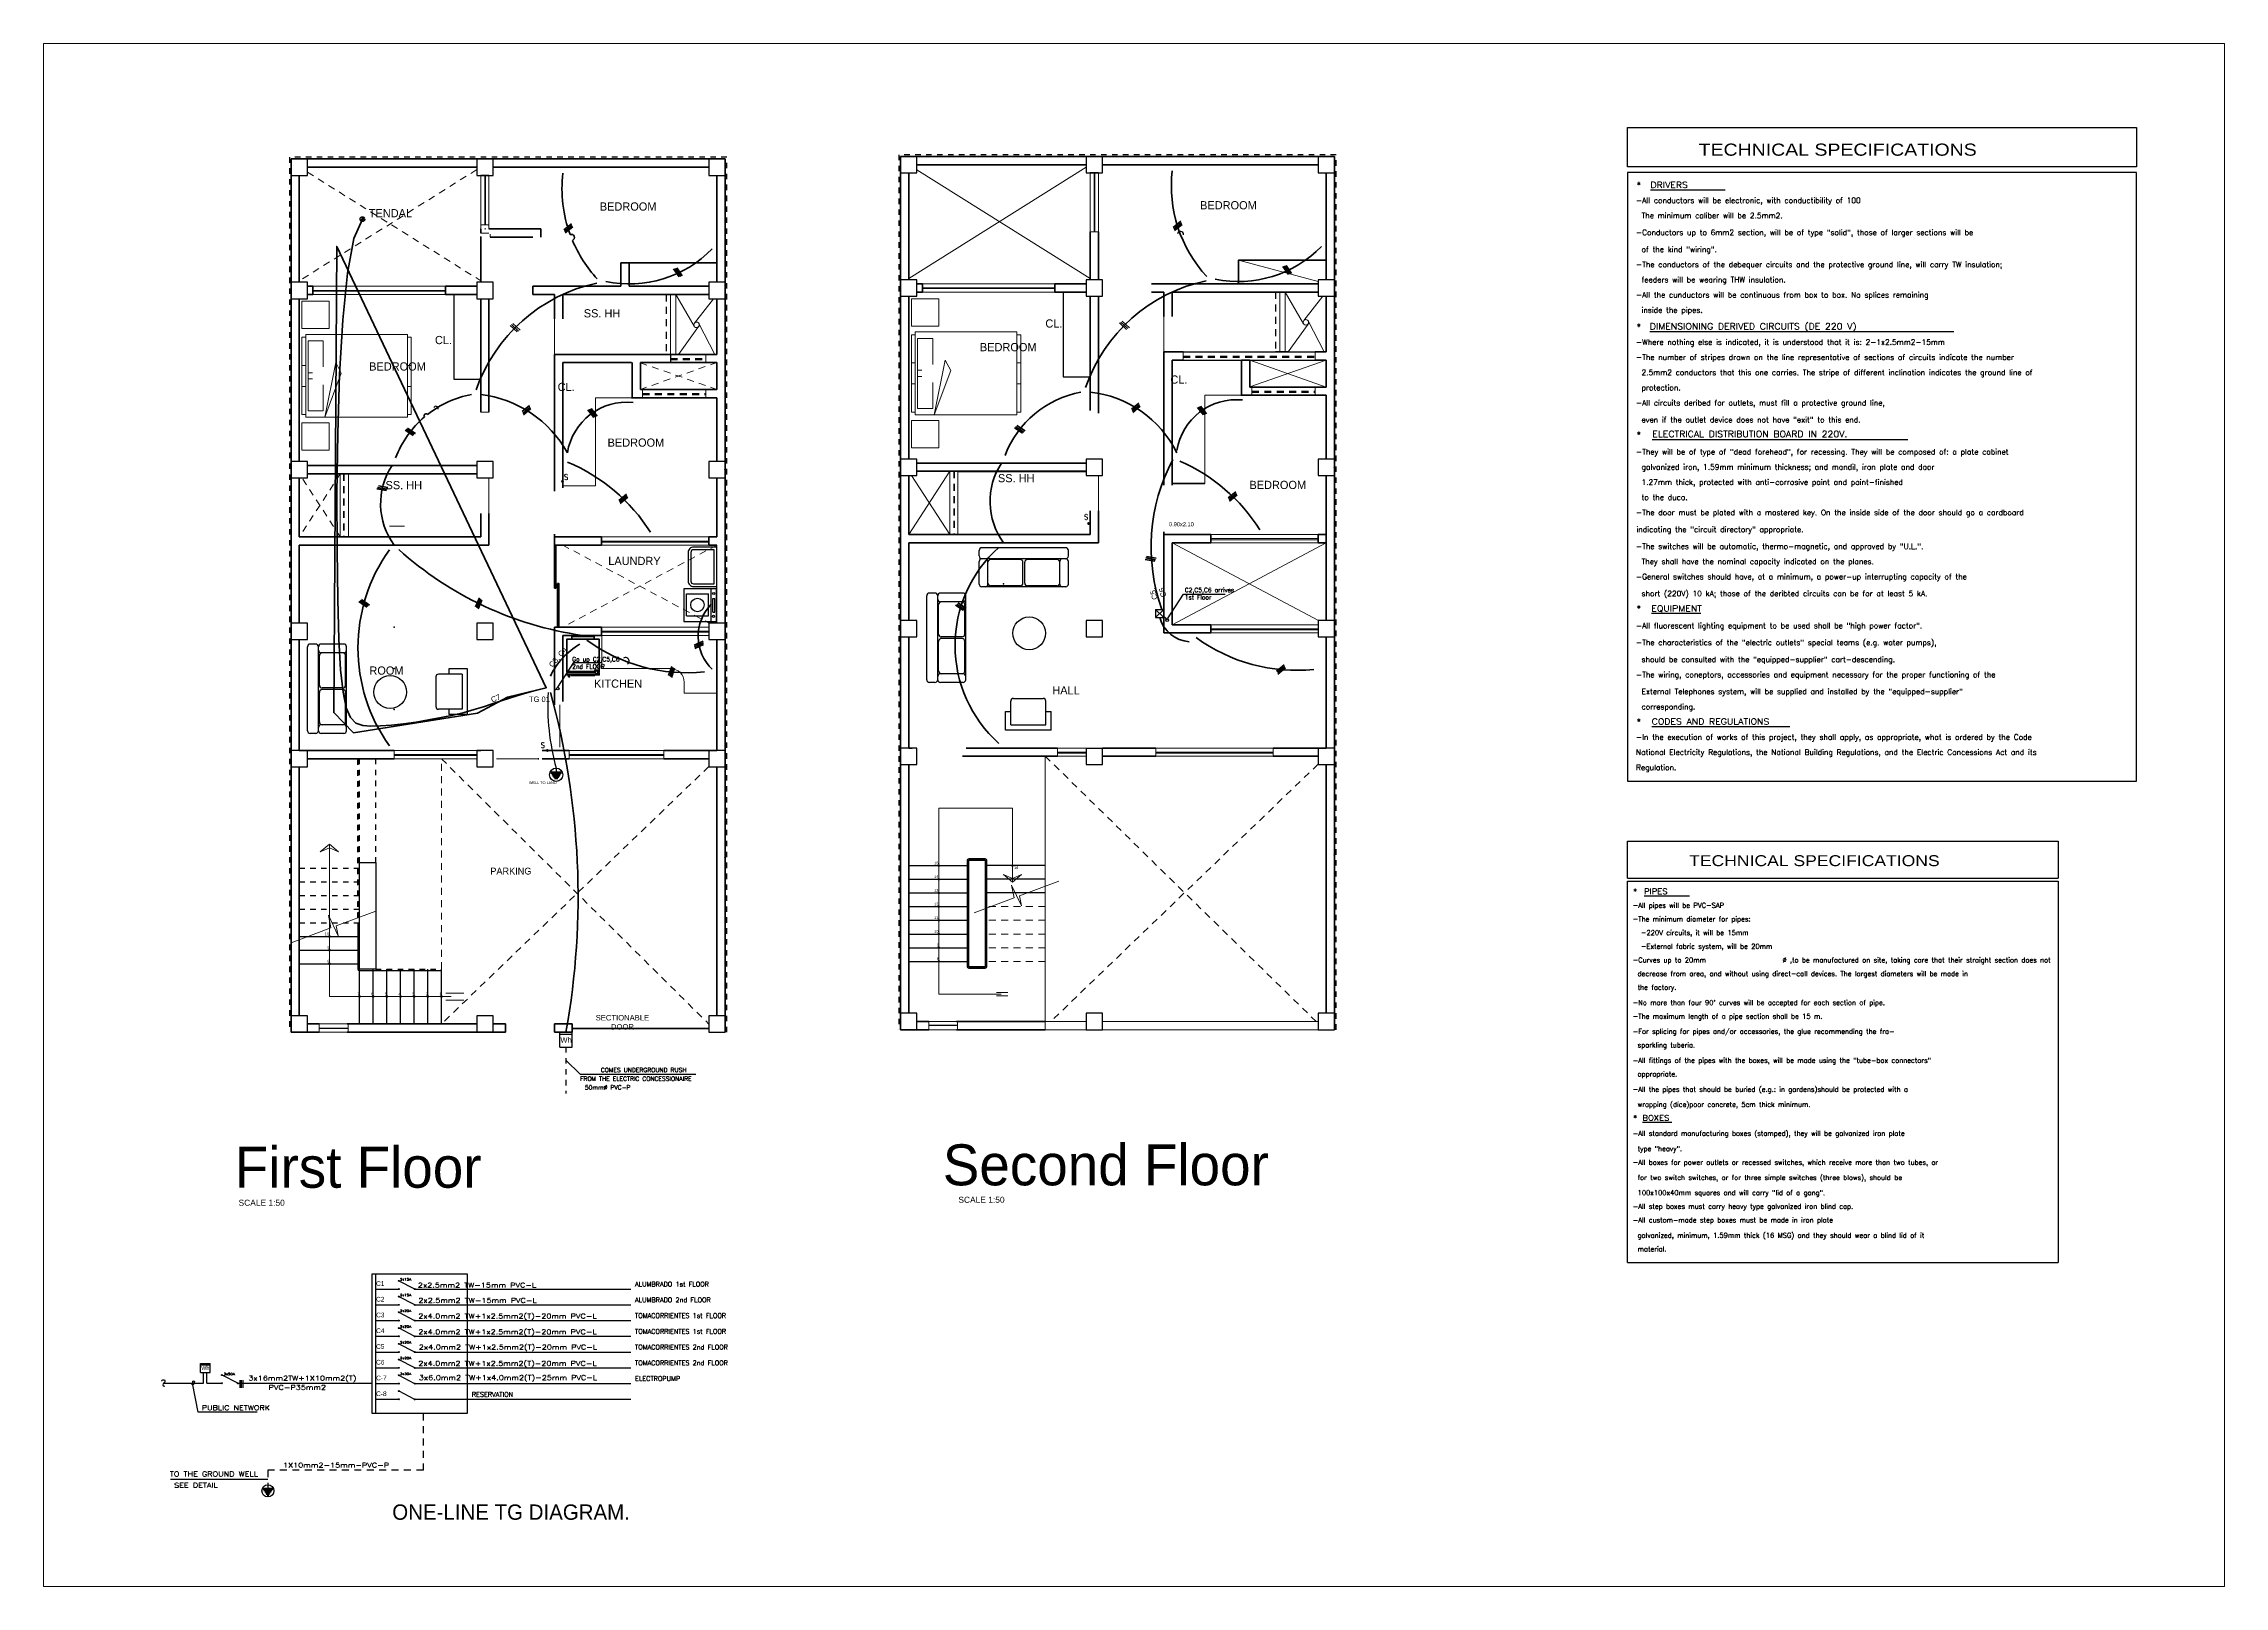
# Model space of a CAD drawing. Header units: millimetres. Extents: x -1414 to 2664, y 674 to 1517.
# Drawn here: x 1379.34 to 1419.24, y 746.39 to 774.61 of the extents above; entities that cross this region are included whole.
import ezdxf
from ezdxf.enums import TextEntityAlignment as Align

# ---------------------------------------------------------------- set-up
doc = ezdxf.new("R2010")
doc.units = ezdxf.units.MM
doc.header["$LTSCALE"] = 0.01
for name, pattern in [('DASHDOTX2', [50.8, 25.4, -12.7, 0, -12.7]), ('DASHED', [19.05, 12.7, -6.35]), ('DASHED2', [9.525, 6.35, -3.175]), ('DASHEDTINY', [2.8575, 1.905, -0.9525]), ('DIVIDE2', [15.875, 6.35, -3.175, 0, -3.175, 0, -3.175])]:
    doc.linetypes.add(name, pattern=pattern)
for name, color, linetype, lineweight in [('.01', 1, 'CONTINUOUS', 9), ('.05', 119, 'CONTINUOUS', 5), ('.1', 2, 'CONTINUOUS', 13), ('3', 3, 'CONTINUOUS', 5), ('Cotas', 1, 'CONTINUOUS', 9), ('IE-ALUMB.EMERG.', 3, 'CONTINUOUS', 35), ('MEMBRETE', 42, 'CONTINUOUS', 20), ('MOBILIARIO', 250, 'CONTINUOUS', 9), ('MURO', 5, 'CONTINUOUS', 50)]:
    doc.layers.add(name, color=color, linetype=linetype, lineweight=lineweight)
for name, color, linetype in [('.2', 2, 'CONTINUOUS'), ('.20', 2, 'CONTINUOUS'), ('01', 1, 'CONTINUOUS'), ('02', 2, 'CONTINUOUS'), ('04', 4, 'CONTINUOUS'), ('06', 6, 'CONTINUOUS'), ('2', 2, 'CONTINUOUS'), ('AFORMA-COL', 7, 'CONTINUOUS'), ('AGUAC', 120, 'DIVIDE2'), ('AGUAF', 4, 'DASHDOTX2'), ('CASC', 1, 'CONTINUOUS'), ('CIRC_TOMAC', 4, 'CONTINUOUS'), ('COTA', 1, 'CONTINUOUS'), ('DELINEADOS', 5, 'CONTINUOUS'), ('ELECTRICAS', 3, 'CONTINUOUS'), ('G-LINEA FINA', 254, 'CONTINUOUS'), ('IE-ALU', 3, 'CONTINUOUS'), ('Layer2', 2, 'CONTINUOUS'), ('sanitarios_1', 3, 'CONTINUOUS'), ('TEX1', 2, 'CONTINUOUS')]:
    doc.layers.add(name, color=color, linetype=linetype)
doc.layers.add('EQUIPAMIENTO', color=139, linetype='CONTINUOUS', lineweight=15, true_color=0x1d4e5d)
doc.styles.add('ARIAL', font='ARIAL')
doc.styles.add('ARIAL-1', font='ARIAL-1')
doc.styles.add('F-1', font='F-1')
doc.styles.add('ROMANS', font='ROMANS')
doc.styles.add('SIMPLEX', font='SIMPLEX')
doc.styles.add('TEXTO', font='TEXTO')
doc.dimstyles.get("Standard").update_dxf_attribs({"dimscale": 0.05, "dimtxt": 1.8, "dimasz": 1, "dimexe": 1, "dimexo": 1, "dimgap": 0.9, "dimtad": 0, "dimtoh": 1, "dimzin": 4, "dimdsep": 46, "dimcen": 0.09, "dimclrd": 2, "dimclre": 1, "dimclrt": 3, "dimadec": 0, "dimazin": 0, "dimtfac": 1, "dimtdec": 4, "dimtofl": 0, "dimtmove": 0, "dimatfit": 3, "dimfxl": 0.05, "dimtolj": 1, "dimtzin": 0, "dimarcsym": 0})

msp = doc.modelspace()

# ---------------------------------------------------------------- hatches: boundary and pattern name
at = {"layer": 'AGUAF'}
msp.add_hatch(color=256, dxfattribs=at).paths.add_polyline_path([(1385.135, 771.379), (1385.174, 771.442), (1385.213, 771.379)], flags=0)
at = {"layer": 'CIRC_TOMAC', "linetype": 'CONTINUOUS', "lineweight": 60}
h = msp.add_hatch(color=256, dxfattribs=at)
edge = h.paths.add_edge_path(flags=0)
edge.add_arc((1388.835, 766.602), 0.0273, 0, 180, ccw=False)
edge.add_arc((1388.835, 766.602), 0.0273, 180, 0, ccw=False)
h = msp.add_hatch(color=256, dxfattribs=at)
edge = h.paths.add_edge_path(flags=0)
edge.add_arc((1398.461, 765.831), 0.0273, 0, 180, ccw=False)
edge.add_arc((1398.461, 765.831), 0.0273, 180, 0, ccw=False)
h = msp.add_hatch(color=256, dxfattribs=at)
edge = h.paths.add_edge_path(flags=0)
edge.add_arc((1388.557, 761.681), 0.0273, 0, 180, ccw=False)
edge.add_arc((1388.557, 761.681), 0.0273, 180, 0, ccw=False)

# ---------------------------------------------------------------- linework, layer by layer
at = {"layer": '.01', "color": 8, "linetype": 'DASHED'}
for p, q in [((1387.265, 772.303), (1384.02, 770.27)), ((1384.17, 772.256), (1387.34, 770.27)), ((1391.66, 768.775), (1390.26, 768.285)), ((1390.26, 768.772), (1391.66, 768.282)), ((1384.77, 766.741), (1384.02, 765.586)), ((1384.77, 765.586), (1384.069, 766.666)), ((1384.829, 766.741), (1384.829, 765.576)), ((1384.839, 766.741), (1384.839, 765.576)), ((1395.996, 766.786), (1395.996, 765.631)), ((1396.006, 766.786), (1396.006, 765.631)), ((1388.84, 765.436), (1391.519, 764.011)), ((1391.66, 765.436), (1388.84, 763.936)), ((1386.62, 761.529), (1391.51, 756.678)), ((1386.62, 757.679), (1386.62, 761.529)), ((1391.51, 761.385), (1386.62, 756.679)), ((1397.669, 761.574), (1402.622, 756.724)), ((1402.659, 761.429), (1397.769, 756.724)), ((1397.669, 758.824), (1396.569, 758.824)), ((1397.669, 758.574), (1396.569, 758.574)), ((1397.669, 758.324), (1396.569, 758.324)), ((1397.669, 758.074), (1396.569, 758.074)), ((1397.669, 757.824), (1396.569, 757.824))]:
    msp.add_line(p, q, dxfattribs=at)
at = {"layer": '.01', "color": 8}
for p, q in [((1398.414, 772.347), (1395.169, 770.315)), ((1395.319, 772.3), (1398.489, 770.315)), ((1398.564, 771.165), (1398.489, 771.165)), ((1398.489, 771.165), (1398.639, 771.165)), ((1401.203, 770.645), (1402.659, 770.255)), ((1388.69, 769.6), (1388.69, 768.925)), ((1399.839, 769.645), (1399.839, 768.97)), ((1399.839, 769.62), (1399.839, 768.97)), ((1391.46, 768.775), (1391.46, 768.925)), ((1400.189, 768.82), (1400.189, 768.97)), ((1402.609, 768.82), (1402.609, 768.97)), ((1402.809, 768.82), (1401.409, 768.33)), ((1401.409, 768.816), (1402.809, 768.326)), ((1389.44, 766.52), (1389.44, 768.132)), ((1389.44, 768.132), (1390.1, 768.132)), ((1390.3, 768.282), (1390.3, 768.132)), ((1391.46, 768.132), (1391.46, 768.282)), ((1400.589, 766.564), (1400.589, 768.176)), ((1400.589, 768.176), (1401.249, 768.176)), ((1401.449, 768.326), (1401.449, 768.176)), ((1402.609, 768.176), (1402.609, 768.326)), ((1384.92, 766.735), (1387.265, 766.735)), ((1387.49, 765.966), (1387.49, 766.666)), ((1388.84, 766.52), (1389.44, 766.52)), ((1395.919, 766.786), (1395.169, 765.631)), ((1395.919, 765.631), (1395.218, 766.711)), ((1396.069, 766.779), (1398.414, 766.779)), ((1398.639, 766.011), (1398.639, 766.711)), ((1399.989, 766.564), (1400.589, 766.564)), ((1385.67, 765.782), (1385.944, 765.782)), ((1399.989, 765.481), (1402.668, 764.056)), ((1402.809, 765.481), (1399.989, 763.981)), ((1397.889, 761.574), (1397.889, 761.724)), ((1399.689, 761.574), (1399.689, 761.724)), ((1401.835, 761.574), (1401.835, 761.724)), ((1385.755, 761.529), (1385.755, 761.679)), ((1388.39, 761.529), (1387.629, 761.529)), ((1388.954, 761.529), (1388.954, 761.679)), ((1390.689, 761.604), (1390.689, 761.679)), ((1390.689, 761.679), (1390.689, 761.529)), ((1397.669, 756.724), (1397.669, 761.574)), ((1395.719, 760.624), (1395.719, 757.224)), ((1397.069, 760.624), (1395.719, 760.624)), ((1397.069, 760.624), (1397.069, 759.27)), ((1384.57, 759.968), (1384.404, 759.824)), ((1384.404, 759.824), (1384.57, 759.901)), ((1384.57, 759.968), (1384.57, 757.179)), ((1384.57, 759.968), (1384.735, 759.824)), ((1384.735, 759.824), (1384.57, 759.901)), ((1396.269, 759.704), (1396.569, 759.704)), ((1396.239, 759.674), (1396.239, 757.824)), ((1396.239, 757.724), (1396.239, 759.574)), ((1396.249, 759.674), (1396.249, 757.824)), ((1396.249, 757.724), (1396.249, 759.574)), ((1396.269, 759.694), (1396.569, 759.694)), ((1396.589, 759.674), (1396.589, 757.824)), ((1396.589, 757.724), (1396.589, 759.574)), ((1396.599, 759.674), (1396.599, 757.824)), ((1396.599, 757.724), (1396.599, 759.574)), ((1397.068, 759.269), (1396.903, 759.414)), ((1396.903, 759.414), (1397.068, 759.337)), ((1397.068, 759.269), (1397.234, 759.414)), ((1397.234, 759.414), (1397.068, 759.337)), ((1396.369, 758.71), (1397.099, 758.983)), ((1397.197, 759.02), (1397.919, 759.29)), ((1384.697, 758.471), (1385.42, 758.741)), ((1385.09, 757.679), (1385.09, 758.529)), ((1385.1, 757.679), (1385.1, 758.529)), ((1383.87, 758.161), (1384.599, 758.434)), ((1396.269, 757.704), (1396.569, 757.704)), ((1397.669, 757.824), (1397.669, 757.724)), ((1385.12, 757.659), (1386.62, 757.659)), ((1385.12, 757.649), (1386.62, 757.649)), ((1396.269, 757.694), (1396.569, 757.694)), ((1386.796, 757.179), (1384.57, 757.179)), ((1396.863, 757.224), (1395.719, 757.224)), ((1396.778, 757.257), (1396.983, 757.257)), ((1396.778, 757.191), (1396.983, 757.191)), ((1395.535, 756.724), (1395.535, 756.574)), ((1395.535, 756.724), (1396.061, 756.724)), ((1395.535, 756.657), (1396.061, 756.657)), ((1395.535, 756.649), (1396.061, 756.649)), ((1395.535, 756.574), (1396.061, 756.574)), ((1396.061, 756.724), (1396.061, 756.574)), ((1397.669, 756.724), (1397.669, 756.574))]:
    msp.add_line(p, q, dxfattribs=at)
at = {"layer": '.01', "color": 8, "lineweight": -2}
for p, q in [((1386.844, 770.02), (1386.844, 768.473)), ((1397.994, 770.065), (1397.994, 768.517)), ((1397.994, 768.517), (1398.489, 768.517)), ((1386.844, 768.473), (1387.34, 768.473))]:
    msp.add_line(p, q, dxfattribs=at)
at = {"layer": '.01'}
msp.add_lwpolyline([(1419.241, 774.608), (1379.341, 774.608), (1379.341, 746.393), (1419.241, 746.393)], close=True, dxfattribs=at)
at = {"layer": '.01', "color": 8}
for points in [[(1397.099, 758.983), (1397.052, 759.215), (1397.233, 758.837), (1397.197, 759.02)], [(1384.599, 758.434), (1384.552, 758.667), (1384.733, 758.288), (1384.697, 758.471)]]:
    msp.add_lwpolyline(points, dxfattribs=at)
for centre, radius, start, end in [((1396.269, 759.674), 0.03, 90, 180), ((1396.569, 759.674), 0.03, 0, 90), ((1396.269, 759.674), 0.02, 90, 180), ((1396.569, 759.674), 0.02, 0, 90), ((1396.269, 757.724), 0.03, 180, 270), ((1396.269, 757.724), 0.02, 180, 270), ((1396.569, 757.724), 0.02, 270, 0), ((1396.569, 757.724), 0.03, 270, 0), ((1385.12, 757.679), 0.03, 180, 270), ((1385.12, 757.679), 0.02, 180, 270)]:
    msp.add_arc(centre, radius, start, end, dxfattribs=at)
at = {"layer": '.05', "color": 8}
for points in [[(1384.262, 768.476), (1384.18, 768.476), (1384.18, 769.172), (1384.459, 769.172), (1384.459, 768.697)], [(1395.412, 768.521), (1395.33, 768.521), (1395.33, 769.216), (1395.608, 769.216), (1395.608, 768.742)], [(1384.262, 768.588), (1384.18, 768.588), (1384.18, 767.893), (1384.459, 767.893), (1384.459, 768.367)], [(1384.488, 767.774), (1384.688, 768.774), (1384.788, 768.582), (1384.488, 767.774)], [(1395.412, 768.633), (1395.33, 768.633), (1395.33, 767.937), (1395.608, 767.937), (1395.608, 768.411)], [(1395.638, 767.818), (1395.838, 768.818), (1395.938, 768.627), (1395.638, 767.818)]]:
    msp.add_lwpolyline(points, dxfattribs=at)
at = {"layer": '.1', "color": 9, "linetype": 'DASHED2', "lineweight": -2}
for p, q in [((1391.84, 772.529), (1383.84, 772.529)), ((1383.84, 772.529), (1383.84, 756.529)), ((1391.84, 756.529), (1391.84, 772.529)), ((1402.989, 772.574), (1394.989, 772.574)), ((1394.989, 772.574), (1394.989, 756.574)), ((1402.989, 756.574), (1402.989, 772.574))]:
    msp.add_line(p, q, dxfattribs=at)
at = {"layer": '.1', "color": 8}
for p, q in [((1387.34, 772.199), (1387.34, 771.22)), ((1387.415, 772.199), (1387.415, 771.293)), ((1387.424, 772.199), (1387.424, 771.293)), ((1387.49, 772.199), (1387.49, 771.22)), ((1398.489, 772.244), (1398.489, 771.165)), ((1398.564, 772.244), (1398.564, 771.165)), ((1398.573, 772.244), (1398.573, 771.165)), ((1398.639, 772.244), (1398.639, 771.165)), ((1387.34, 771.293), (1387.49, 771.293)), ((1387.34, 771.143), (1387.49, 771.143)), ((1387.511, 771.121), (1387.511, 771.07)), ((1384.27, 770.17), (1386.694, 770.17)), ((1384.27, 770.095), (1386.694, 770.095)), ((1384.27, 770.082), (1386.694, 770.082)), ((1395.419, 770.215), (1397.844, 770.215)), ((1395.419, 770.14), (1397.844, 770.14)), ((1395.419, 770.127), (1397.844, 770.127)), ((1384.27, 770.02), (1386.694, 770.02)), ((1390.81, 768.925), (1390.81, 770.02)), ((1390.91, 768.925), (1390.91, 770.02)), ((1395.419, 770.065), (1397.844, 770.065)), ((1401.959, 768.97), (1401.959, 770.065)), ((1402.059, 768.97), (1402.059, 770.065)), ((1385.998, 769.29), (1384.138, 769.29)), ((1384.138, 769.29), (1384.138, 768.29)), ((1385.998, 768.29), (1385.998, 769.29)), ((1397.148, 769.335), (1395.288, 769.335)), ((1395.288, 769.335), (1395.288, 768.335)), ((1397.148, 768.335), (1397.148, 769.335)), ((1384.138, 767.774), (1384.138, 768.774)), ((1385.998, 768.774), (1385.998, 767.774)), ((1395.288, 767.818), (1395.288, 768.818)), ((1397.148, 768.818), (1397.148, 767.818)), ((1385.998, 767.774), (1384.138, 767.774)), ((1387.49, 767.866), (1387.34, 767.866)), ((1397.148, 767.818), (1395.288, 767.818)), ((1384.77, 766.741), (1384.77, 765.576)), ((1384.92, 766.741), (1384.92, 765.576)), ((1395.919, 766.786), (1395.919, 765.631)), ((1396.069, 766.786), (1396.069, 765.631)), ((1389.549, 765.586), (1391.51, 765.586)), ((1389.549, 765.511), (1391.51, 765.511)), ((1389.549, 765.491), (1391.51, 765.491)), ((1389.549, 765.436), (1391.51, 765.436)), ((1400.698, 765.631), (1402.659, 765.631)), ((1400.698, 765.556), (1402.659, 765.556)), ((1400.698, 765.535), (1402.659, 765.535)), ((1400.698, 765.481), (1402.659, 765.481)), ((1391.51, 763.936), (1389.549, 763.936)), ((1391.51, 763.861), (1389.549, 763.861)), ((1391.51, 763.842), (1389.549, 763.842)), ((1391.51, 763.786), (1389.549, 763.786)), ((1389.556, 763.178), (1389.556, 763.778)), ((1402.659, 763.981), (1400.698, 763.981)), ((1402.659, 763.906), (1400.698, 763.906)), ((1402.659, 763.886), (1400.698, 763.886)), ((1402.659, 763.831), (1400.698, 763.831)), ((1390.81, 763.178), (1389.556, 763.178)), ((1391.06, 762.728), (1391.06, 762.928)), ((1388.786, 762.515), (1388.786, 761.744)), ((1391.06, 762.728), (1391.66, 762.728)), ((1397.889, 761.724), (1398.414, 761.724)), ((1399.689, 761.724), (1401.835, 761.724)), ((1385.755, 761.679), (1387.265, 761.679)), ((1385.755, 761.604), (1387.265, 761.604)), ((1385.755, 761.587), (1387.265, 761.587)), ((1385.755, 761.529), (1387.265, 761.529)), ((1388.954, 761.679), (1390.689, 761.679)), ((1388.954, 761.604), (1390.689, 761.604)), ((1388.954, 761.587), (1390.689, 761.587)), ((1388.954, 761.529), (1390.689, 761.529)), ((1397.889, 761.649), (1398.414, 761.649)), ((1397.889, 761.632), (1398.414, 761.632)), ((1397.889, 761.574), (1398.414, 761.574)), ((1399.689, 761.649), (1401.835, 761.649)), ((1399.689, 761.632), (1401.835, 761.632)), ((1399.689, 761.574), (1401.835, 761.574)), ((1386.698, 757.243), (1387.031, 757.243)), ((1386.698, 757.116), (1387.031, 757.116)), ((1384.385, 756.679), (1384.385, 756.529)), ((1384.385, 756.679), (1384.911, 756.679)), ((1384.385, 756.604), (1384.911, 756.604)), ((1384.385, 756.604), (1384.911, 756.604)), ((1384.385, 756.597), (1384.911, 756.597)), ((1384.385, 756.529), (1384.911, 756.529)), ((1384.911, 756.679), (1384.911, 756.529)), ((1389.01, 756.604), (1391.51, 756.604)), ((1389.01, 756.592), (1391.51, 756.592)), ((1397.669, 756.724), (1398.414, 756.724)), ((1397.669, 756.574), (1398.414, 756.574)), ((1398.714, 756.724), (1402.659, 756.724)), ((1398.714, 756.574), (1402.659, 756.574))]:
    msp.add_line(p, q, dxfattribs=at)
at = {"layer": '.1', "color": 8, "linetype": 'DASHED2', "lineweight": -2}
msp.add_line((1388.69, 756.529), (1389.01, 756.529), dxfattribs=at)
at = {"layer": '.1', "color": 8}
for points in [[(1384.568, 769.895), (1384.068, 769.895), (1384.068, 769.395), (1384.568, 769.395)], [(1395.718, 769.939), (1395.218, 769.939), (1395.218, 769.439), (1395.718, 769.439)], [(1395.218, 769.285), (1395.288, 769.285), (1395.288, 768.385), (1395.218, 768.385)], [(1397.218, 769.285), (1397.148, 769.285), (1397.148, 768.385), (1397.218, 768.385)], [(1384.068, 769.24), (1384.138, 769.24), (1384.138, 768.34), (1384.068, 768.34)], [(1386.068, 769.24), (1385.998, 769.24), (1385.998, 768.34), (1386.068, 768.34)], [(1384.068, 767.824), (1384.138, 767.824), (1384.138, 768.724), (1384.068, 768.724)], [(1386.068, 767.824), (1385.998, 767.824), (1385.998, 768.724), (1386.068, 768.724)], [(1395.218, 767.868), (1395.288, 767.868), (1395.288, 768.768), (1395.218, 768.768)], [(1397.218, 767.868), (1397.148, 767.868), (1397.148, 768.768), (1397.218, 768.768)], [(1395.718, 767.214), (1395.218, 767.214), (1395.218, 767.714), (1395.718, 767.714)], [(1384.568, 767.17), (1384.068, 767.17), (1384.068, 767.67), (1384.568, 767.67)]]:
    msp.add_lwpolyline(points, close=True, dxfattribs=at)
for centre in [(1395.719, 759.574), (1395.719, 759.324), (1397.069, 759.574), (1395.719, 759.074), (1395.719, 758.824), (1395.719, 758.574), (1384.57, 758.279), (1395.719, 758.324), (1384.57, 758.029), (1384.57, 757.779), (1395.719, 758.074), (1395.719, 757.824), (1385.12, 757.179), (1385.37, 757.179), (1385.62, 757.179), (1385.87, 757.179), (1386.12, 757.179), (1386.37, 757.179), (1386.62, 757.179)]:
    msp.add_circle(centre, 0.0166, dxfattribs=at)
msp.add_arc((1390.81, 762.928), 0.25, 0, 90, dxfattribs=at)
at = {"layer": '.2', "color": 8, "linetype": 'DASHED2'}
for p, q in [((1385.09, 758.618), (1385.09, 761.529)), ((1385.1, 758.622), (1385.1, 761.529)), ((1385.12, 759.629), (1385.12, 761.529)), ((1385.42, 759.629), (1385.42, 761.529)), ((1384.02, 759.529), (1385.12, 759.529)), ((1384.02, 759.279), (1385.12, 759.279)), ((1384.02, 759.029), (1385.12, 759.029)), ((1384.02, 758.779), (1385.12, 758.779)), ((1384.02, 758.529), (1385.12, 758.529)), ((1385.42, 757.679), (1386.62, 757.679))]:
    msp.add_line(p, q, dxfattribs=at)
at = {"layer": '.2', "color": 8}
for p, q in [((1395.169, 759.574), (1396.269, 759.574)), ((1395.169, 759.324), (1395.219, 759.324)), ((1395.169, 759.324), (1396.269, 759.324)), ((1397.669, 759.574), (1396.569, 759.574)), ((1397.669, 759.324), (1396.569, 759.324)), ((1384.02, 759.279), (1384.07, 759.279)), ((1384.02, 759.029), (1384.07, 759.029)), ((1395.169, 759.074), (1395.219, 759.074)), ((1395.169, 759.074), (1396.269, 759.074)), ((1397.669, 759.074), (1396.569, 759.074)), ((1384.02, 758.779), (1384.07, 758.779)), ((1384.02, 758.529), (1384.07, 758.529)), ((1395.169, 758.824), (1395.219, 758.824)), ((1395.169, 758.824), (1396.269, 758.824)), ((1395.169, 758.574), (1395.219, 758.574)), ((1395.169, 758.574), (1396.269, 758.574)), ((1384.02, 758.279), (1384.07, 758.279)), ((1384.02, 758.279), (1385.12, 758.279)), ((1395.169, 758.324), (1395.219, 758.324)), ((1395.169, 758.324), (1396.269, 758.324)), ((1384.02, 758.029), (1385.12, 758.029)), ((1384.02, 757.779), (1385.12, 757.779)), ((1395.169, 758.074), (1395.219, 758.074)), ((1395.169, 758.074), (1396.269, 758.074)), ((1395.169, 757.824), (1395.219, 757.824)), ((1395.169, 757.824), (1396.269, 757.824)), ((1385.12, 756.679), (1385.12, 757.679)), ((1385.37, 756.679), (1385.37, 757.679)), ((1385.62, 756.679), (1385.62, 757.679)), ((1385.87, 756.679), (1385.87, 757.679)), ((1386.12, 756.679), (1386.12, 757.679)), ((1386.37, 756.679), (1386.37, 757.679)), ((1386.62, 756.679), (1386.62, 757.679))]:
    msp.add_line(p, q, dxfattribs=at)
for points in [[(1385.12, 757.679), (1385.12, 759.629), (1385.42, 759.629), (1385.42, 757.679)], [(1385.12, 757.679), (1385.12, 759.629), (1385.42, 759.629), (1385.42, 757.679)], [(1396.269, 757.724), (1396.269, 759.674), (1396.569, 759.674), (1396.569, 757.724)], [(1396.269, 757.724), (1396.269, 759.674), (1396.569, 759.674), (1396.569, 757.724)]]:
    msp.add_lwpolyline(points, close=True, dxfattribs=at)
at = {"layer": '.20'}
for centre in [(1399.898, 764.063), (1388.748, 762.812)]:
    msp.add_circle(centre, 0.024, dxfattribs=at)
at = {"layer": '02'}
for p, q in [((1408.319, 759.348), (1416.2, 759.348)), ((1408.319, 759.288), (1416.2, 759.288)), ((1408.319, 752.317), (1416.2, 752.317)), ((1385.414, 751.83), (1385.83, 751.83)), ((1386.14, 751.83), (1390.086, 751.83)), ((1385.414, 751.542), (1385.83, 751.542)), ((1386.14, 751.542), (1390.086, 751.542)), ((1385.414, 751.254), (1385.83, 751.254)), ((1385.414, 750.966), (1385.83, 750.966)), ((1386.14, 751.254), (1390.086, 751.254)), ((1386.14, 750.966), (1390.086, 750.966)), ((1385.414, 750.678), (1385.83, 750.678)), ((1386.14, 750.678), (1390.086, 750.678)), ((1385.414, 750.39), (1385.83, 750.39)), ((1386.14, 750.39), (1390.086, 750.39)), ((1385.414, 750.102), (1385.83, 750.102)), ((1385.414, 749.814), (1385.83, 749.814)), ((1386.14, 750.102), (1390.086, 750.102)), ((1386.14, 749.814), (1390.086, 749.814))]:
    msp.add_line(p, q, dxfattribs=at)
at = {"layer": '02', "color": 2, "linetype": 'CONTINUOUS'}
for p, q in [((1385.349, 752.102), (1385.349, 749.56)), ((1387.097, 749.56), (1387.097, 752.102)), ((1382.265, 750.107), (1382.265, 750.302)), ((1382.325, 750.107), (1382.325, 750.302)), ((1382.897, 750.107), (1382.611, 750.254)), ((1382.931, 750.167), (1382.931, 750.023)), ((1382.958, 750.167), (1382.958, 750.023)), ((1382.985, 750.167), (1382.985, 750.023)), ((1382.171, 749.579), (1382.067, 750.107)), ((1382.897, 750.107), (1385.349, 750.107)), ((1383.251, 749.579), (1382.171, 749.579)), ((1385.349, 749.56), (1387.097, 749.56)), ((1383.444, 748.349), (1381.665, 748.349))]:
    msp.add_line(p, q, dxfattribs=at)
at = {"layer": '02', "linetype": 'CONTINUOUS'}
for p, q in [((1387.097, 752.102), (1385.349, 752.102)), ((1385.414, 752.102), (1385.414, 749.56)), ((1386.124, 751.834), (1385.846, 751.977)), ((1386.124, 751.546), (1385.846, 751.689)), ((1386.124, 751.258), (1385.846, 751.401)), ((1386.124, 750.97), (1385.846, 751.113)), ((1386.124, 750.682), (1385.846, 750.825)), ((1386.124, 750.394), (1385.846, 750.537)), ((1386.124, 750.106), (1385.846, 750.249)), ((1386.124, 749.818), (1385.846, 749.961))]:
    msp.add_line(p, q, dxfattribs=at)
at = {"layer": '02', "color": 2}
for p, q in [((1382.214, 750.468), (1382.391, 750.468)), ((1382.214, 750.302), (1382.214, 750.468)), ((1382.214, 750.446), (1382.391, 750.446)), ((1382.214, 750.302), (1382.391, 750.302)), ((1382.391, 750.302), (1382.391, 750.468)), ((1381.537, 750.107), (1382.265, 750.107)), ((1382.325, 750.107), (1382.595, 750.107)), ((1383.546, 748.183), (1383.343, 748.182)), ((1383.533, 748.161), (1383.357, 748.161)), ((1383.518, 748.139), (1383.372, 748.139)), ((1383.445, 748.251), (1383.445, 748.183)), ((1383.504, 748.118), (1383.386, 748.118)), ((1383.489, 748.096), (1383.401, 748.096)), ((1383.475, 748.074), (1383.415, 748.074)), ((1383.46, 748.053), (1383.43, 748.053))]:
    msp.add_line(p, q, dxfattribs=at)
at = {"layer": '02', "color": 2, "linetype": 'DASHED'}
for p, q in [((1386.289, 748.516), (1386.289, 749.56)), ((1386.289, 748.516), (1383.444, 748.516)), ((1383.444, 748.516), (1383.444, 748.251))]:
    msp.add_line(p, q, dxfattribs=at)
at = {"layer": '02'}
for points in [[(1417.636, 772.356), (1408.319, 772.356), (1408.319, 773.072), (1417.636, 773.072)], [(1417.636, 772.251), (1408.319, 772.251), (1408.319, 761.118), (1417.636, 761.118)]]:
    msp.add_lwpolyline(points, close=True, dxfattribs=at)
for points in [[(1408.319, 759.348), (1408.319, 760.02), (1416.2, 760.02), (1416.2, 759.348)], [(1408.319, 752.317), (1408.319, 759.288)], [(1416.2, 759.288), (1416.2, 752.317)]]:
    msp.add_lwpolyline(points, dxfattribs=at)
at = {"layer": '02', "linetype": 'CONTINUOUS'}
for centre in [(1385.838, 751.981), (1385.838, 751.83), (1386.131, 751.829), (1385.838, 751.693), (1385.838, 751.542), (1385.838, 751.405), (1386.131, 751.541), (1385.838, 751.254), (1385.838, 751.254), (1385.838, 751.117), (1385.838, 750.966), (1386.131, 751.253), (1386.131, 750.965), (1385.838, 750.829), (1385.838, 750.678), (1385.838, 750.541), (1386.131, 750.677), (1385.838, 750.39), (1385.838, 750.253), (1386.131, 750.389), (1385.838, 750.102), (1385.838, 749.965), (1385.838, 749.814), (1386.131, 750.101), (1386.131, 749.813)]:
    msp.add_circle(centre, 0.00866, dxfattribs=at)
at = {"layer": '02', "color": 2, "linetype": 'CONTINUOUS'}
for centre in [(1382.603, 750.258), (1382.603, 750.107), (1382.896, 750.106)]:
    msp.add_circle(centre, 0.00866, dxfattribs=at)
at = {"layer": '02', "color": 2}
msp.add_circle((1383.445, 748.14), 0.11, dxfattribs=at)
at = {"layer": '02', "color": 2, "linetype": 'CONTINUOUS'}
for points, knots in [([(1381.505, 750.147), (1381.496, 750.157), (1381.535, 750.18), (1381.565, 750.16), (1381.56, 750.12), (1381.523, 750.106), (1381.519, 750.052), (1381.552, 750.054), (1381.561, 750.061)], [0, 0, 0, 0, 0.0382142, 0.0686584, 0.0930547, 0.1422393, 0.1765772, 0.2095147, 0.2095147, 0.2095147, 0.2095147]), ([(1382.067, 750.107), (1382.076, 750.115), (1382.053, 750.149), (1382.105, 750.153), (1382.097, 750.113), (1382.069, 750.057), (1382.047, 750.102), (1382.049, 750.098)], [0, 0, 0, 0, 0.0363041, 0.0637407, 0.0901962, 0.1432848, 0.1548142, 0.1548142, 0.1548142, 0.1548142])]:
    msp.add_open_spline(points, degree=3, knots=knots, dxfattribs=at)
at = {"layer": '04', "color": 43}
for p, q in [((1388.719, 761.359), (1388.719, 761.283)), ((1388.832, 761.283), (1388.606, 761.283)), ((1388.817, 761.259), (1388.622, 761.259)), ((1388.801, 761.235), (1388.638, 761.235)), ((1388.785, 761.211), (1388.654, 761.211)), ((1388.769, 761.187), (1388.67, 761.187)), ((1388.752, 761.163), (1388.686, 761.163))]:
    msp.add_line(p, q, dxfattribs=at)
at = {"layer": '04'}
for p, q in [((1388.787, 756.529), (1389.01, 756.529)), ((1388.787, 756.254), (1388.787, 756.529)), ((1389.01, 756.254), (1389.01, 756.529)), ((1388.787, 756.493), (1389.01, 756.493)), ((1388.787, 756.254), (1389.01, 756.254))]:
    msp.add_line(p, q, dxfattribs=at)
at = {"layer": '04', "color": 43}
msp.add_circle((1388.719, 761.236), 0.122, dxfattribs=at)
msp.add_arc((1392.868, 762.5), 4.303, 176.7688, 195.3809, dxfattribs=at)
at = {"layer": '04'}
for p in [(1396.904, 764.729), (1385.755, 763.934), (1385.755, 763.182), (1385.755, 762.431)]:
    msp.add_point(p, dxfattribs=at)
at = {"layer": '06', "color": 8}
for p, q in [((1390.81, 768.925), (1390.81, 768.775)), ((1398.414, 761.724), (1398.714, 761.724))]:
    msp.add_line(p, q, dxfattribs=at)
for points in [[(1383.87, 772.199), (1384.17, 772.199), (1384.17, 772.499), (1383.87, 772.499)], [(1387.265, 772.199), (1387.565, 772.199), (1387.565, 772.499), (1387.265, 772.499)], [(1391.51, 772.199), (1391.81, 772.199), (1391.81, 772.499), (1391.51, 772.499)], [(1395.019, 772.244), (1395.319, 772.244), (1395.319, 772.544), (1395.019, 772.544)], [(1398.414, 772.244), (1398.714, 772.244), (1398.714, 772.544), (1398.414, 772.544)], [(1402.659, 772.244), (1402.959, 772.244), (1402.959, 772.544), (1402.659, 772.544)], [(1383.87, 769.943), (1384.17, 769.943), (1384.17, 770.243), (1383.87, 770.243)], [(1387.265, 769.943), (1387.565, 769.943), (1387.565, 770.243), (1387.265, 770.243)], [(1391.51, 769.943), (1391.81, 769.943), (1391.81, 770.243), (1391.51, 770.243)], [(1395.019, 769.987), (1395.319, 769.987), (1395.319, 770.287), (1395.019, 770.287)], [(1398.414, 769.987), (1398.714, 769.987), (1398.714, 770.287), (1398.414, 770.287)], [(1402.659, 769.988), (1402.959, 769.988), (1402.959, 770.288), (1402.659, 770.288)], [(1383.87, 766.666), (1384.17, 766.666), (1384.17, 766.966), (1383.87, 766.966)], [(1387.265, 766.666), (1387.565, 766.666), (1387.565, 766.966), (1387.265, 766.966)], [(1391.51, 766.666), (1391.81, 766.666), (1391.81, 766.966), (1391.51, 766.966)], [(1395.019, 766.711), (1395.319, 766.711), (1395.319, 767.011), (1395.019, 767.011)], [(1398.414, 766.711), (1398.714, 766.711), (1398.714, 767.011), (1398.414, 767.011)], [(1402.659, 766.711), (1402.959, 766.711), (1402.959, 767.011), (1402.659, 767.011)], [(1383.87, 763.711), (1384.17, 763.711), (1384.17, 764.011), (1383.87, 764.011)], [(1387.265, 763.711), (1387.565, 763.711), (1387.565, 764.011), (1387.265, 764.011)], [(1391.51, 763.711), (1391.81, 763.711), (1391.81, 764.011), (1391.51, 764.011)], [(1395.019, 763.756), (1395.319, 763.756), (1395.319, 764.056), (1395.019, 764.056)], [(1398.414, 763.756), (1398.714, 763.756), (1398.714, 764.056), (1398.414, 764.056)], [(1402.659, 763.756), (1402.959, 763.756), (1402.959, 764.056), (1402.659, 764.056)], [(1395.019, 761.424), (1395.319, 761.424), (1395.319, 761.724), (1395.019, 761.724)], [(1402.659, 761.424), (1402.959, 761.424), (1402.959, 761.724), (1402.659, 761.724)], [(1383.87, 761.379), (1384.17, 761.379), (1384.17, 761.679), (1383.87, 761.679)], [(1387.265, 761.379), (1387.565, 761.379), (1387.565, 761.679), (1387.265, 761.679)], [(1387.265, 761.379), (1387.565, 761.379), (1387.565, 761.679), (1387.265, 761.679)], [(1391.51, 761.379), (1391.81, 761.379), (1391.81, 761.679), (1391.51, 761.679)], [(1383.87, 756.529), (1384.17, 756.529), (1384.17, 756.829), (1383.87, 756.829)], [(1387.265, 756.529), (1387.565, 756.529), (1387.565, 756.829), (1387.265, 756.829)], [(1391.51, 756.529), (1391.81, 756.529), (1391.81, 756.829), (1391.51, 756.829)], [(1395.019, 756.574), (1395.319, 756.574), (1395.319, 756.874), (1395.019, 756.874)], [(1398.414, 756.574), (1398.714, 756.574), (1398.714, 756.874), (1398.414, 756.874)], [(1402.659, 756.574), (1402.959, 756.574), (1402.959, 756.874), (1402.659, 756.874)]]:
    msp.add_lwpolyline(points, close=True, dxfattribs=at)
msp.add_lwpolyline([(1398.414, 761.724), (1398.414, 761.424), (1398.714, 761.424), (1398.714, 761.724)], dxfattribs=at)
at = {"layer": 'AFORMA-COL', "color": 8}
for centre in [(1397.374, 763.824), (1385.682, 762.749)]:
    msp.add_circle(centre, 0.3, dxfattribs=at)
at = {"layer": 'AGUAC', "linetype": 'DASHDOTX2'}
msp.add_line((1385.174, 771.442), (1385.213, 771.379), dxfattribs=at)
msp.add_circle((1385.174, 771.398), 0.0435, dxfattribs=at)
at = {"layer": 'CASC', "color": 6, "linetype": 'DASHEDTINY'}
msp.add_line((1388.898, 756.254), (1388.898, 755.407), dxfattribs=at)
at = {"layer": 'CIRC_TOMAC', "linetype": 'CONTINUOUS', "lineweight": 60}
msp.add_lwpolyline([(1385.174, 771.398), (1385.174, 771.398), (1385.018, 771.046), (1384.899, 770.409), (1384.813, 769.556), (1384.755, 768.556), (1384.722, 767.476), (1384.708, 766.385), (1384.71, 765.351), (1384.723, 764.443), (1384.745, 763.714), (1384.776, 763.156), (1384.82, 762.746), (1384.879, 762.462), (1384.957, 762.281), (1385.056, 762.18), (1385.179, 762.136), (1385.329, 762.126), (1385.507, 762.131), (1385.709, 762.146), (1385.927, 762.17), (1386.155, 762.201), (1386.386, 762.239), (1386.615, 762.282), (1386.834, 762.328), (1387.038, 762.377), (1387.221, 762.427), (1387.389, 762.479), (1387.551, 762.532), (1387.714, 762.587), (1387.886, 762.644), (1388.076, 762.703), (1388.29, 762.764), (1388.538, 762.828), (1384.705, 770.899), (1384.649, 762.373), (1385.012, 762.004), (1387.278, 762.365), (1387.826, 762.654), (1388.538, 762.828)], dxfattribs=at)
for centre, radius, start, end in [((1391.264, 771.958), 2.439, 173.3947, 200.2018), ((1402.414, 772.003), 2.439, 173.3947, 222.6835), ((1388.995, 771.063), 0.0569, 292.2062, 110.8699), ((1391.264, 771.958), 2.439, 202.8744, 222.6835), ((1401.202, 772.382), 2.125, 258.4524, 315.7418), ((1390.052, 772.338), 2.125, 258.4524, 315.7418), ((1390.095, 767.287), 3.008, 102.1679, 160.8078), ((1401.245, 767.331), 3.008, 102.1679, 160.8078), ((1387.507, 766.375), 1.846, 100.5563, 128.1506), ((1387.093, 766.109), 2.096, 28.9967, 83.2237), ((1398.657, 766.419), 1.846, 100.5563, 159.1034), ((1398.274, 766.238), 2.008, 26.214, 83.826), ((1401.165, 766.992), 1.104, 84.2605, 170.7756), ((1387.507, 766.375), 1.846, 130.3126, 159.1034), ((1386.339, 767.805), 0.0348, 38.6911, 219.7721), ((1390.015, 766.948), 1.104, 84.2605, 170.7756), ((1386.782, 766.191), 1.275, 146.6664, 216.2863), ((1387.654, 763.907), 3.302, 32.3253, 67.344), ((1397.932, 766.235), 1.275, 146.6664, 216.2863), ((1403.048, 765.4), 3.443, 152.3245, 199.3619), ((1398.803, 763.951), 3.302, 32.3253, 66.294), ((1388.165, 763.558), 3.073, 144.3085, 215.6915), ((1390.102, 770.097), 6.376, 228.0547, 261.8146), ((1398.423, 763.602), 2.406, 131.8156, 228.1844), ((1392.148, 763.769), 0.832, 135.3704, 226.5875), ((1400.342, 764.268), 0.6, 195.2259, 266.3254), ((1391.113, 766.212), 3.11, 233.8697, 275.876), ((1402.263, 766.257), 3.11, 233.8697, 275.876), ((1389.82, 762.47), 1.333, 119.9432, 154.7706)]:
    msp.add_arc(centre, radius, start, end, dxfattribs=at)
at = {"layer": 'DELINEADOS', "lineweight": 60}
for p, q in [((1388.998, 771.314), (1388.861, 771.201)), ((1389.011, 771.284), (1388.873, 771.171)), ((1400.148, 771.358), (1400.011, 771.246)), ((1400.16, 771.328), (1400.023, 771.216)), ((1400.172, 771.302), (1400.035, 771.189)), ((1389.022, 771.258), (1388.885, 771.145)), ((1390.867, 770.488), (1390.967, 770.341)), ((1390.899, 770.498), (1390.998, 770.351)), ((1390.926, 770.507), (1391.026, 770.36)), ((1402.017, 770.532), (1402.117, 770.385)), ((1402.048, 770.542), (1402.148, 770.395)), ((1402.076, 770.551), (1402.175, 770.404)), ((1388.006, 769.335), (1387.875, 769.455)), ((1388.03, 769.35), (1387.899, 769.47)), ((1388.059, 769.367), (1387.928, 769.487)), ((1399.156, 769.38), (1399.025, 769.499)), ((1399.18, 769.395), (1399.049, 769.514)), ((1399.208, 769.412), (1399.077, 769.531)), ((1388.232, 767.989), (1388.095, 767.877)), ((1388.244, 767.959), (1388.107, 767.846)), ((1388.256, 767.933), (1388.119, 767.82)), ((1389.41, 767.772), (1389.301, 767.911)), ((1389.437, 767.783), (1389.328, 767.922)), ((1389.467, 767.794), (1389.358, 767.934)), ((1399.382, 768.033), (1399.245, 767.921)), ((1399.394, 768.003), (1399.257, 767.891)), ((1399.406, 767.977), (1399.269, 767.864)), ((1400.56, 767.816), (1400.451, 767.956)), ((1400.587, 767.827), (1400.477, 767.967)), ((1400.617, 767.839), (1400.508, 767.978)), ((1386.102, 767.44), (1385.954, 767.538)), ((1386.123, 767.459), (1385.975, 767.557)), ((1386.148, 767.48), (1386.001, 767.578)), ((1397.251, 767.485), (1397.103, 767.583)), ((1397.273, 767.503), (1397.125, 767.602)), ((1397.298, 767.524), (1397.15, 767.622)), ((1385.627, 766.459), (1385.452, 766.49)), ((1385.642, 766.488), (1385.467, 766.519)), ((1385.614, 766.433), (1385.44, 766.464)), ((1390.004, 766.367), (1389.867, 766.255)), ((1390.017, 766.337), (1389.879, 766.225)), ((1390.028, 766.311), (1389.891, 766.198)), ((1401.154, 766.412), (1401.017, 766.299)), ((1401.166, 766.382), (1401.029, 766.269)), ((1401.178, 766.355), (1401.041, 766.243)), ((1399.67, 765.144), (1399.496, 765.176)), ((1399.683, 765.169), (1399.508, 765.202)), ((1399.698, 765.198), (1399.523, 765.231)), ((1385.255, 764.301), (1385.11, 764.403)), ((1385.277, 764.319), (1385.132, 764.421)), ((1385.303, 764.339), (1385.158, 764.441)), ((1387.314, 764.471), (1387.244, 764.308)), ((1387.339, 764.45), (1387.269, 764.287)), ((1387.362, 764.432), (1387.292, 764.269)), ((1396.173, 764.238), (1396.028, 764.341)), ((1396.195, 764.257), (1396.05, 764.359)), ((1396.221, 764.277), (1396.076, 764.379)), ((1391.409, 763.679), (1391.247, 763.608)), ((1391.413, 763.647), (1391.25, 763.575)), ((1391.417, 763.618), (1391.254, 763.547)), ((1390.835, 763.219), (1390.777, 763.051)), ((1390.861, 763.199), (1390.804, 763.032)), ((1390.885, 763.183), (1390.827, 763.015)), ((1402.038, 763.246), (1401.901, 763.134)), ((1402.051, 763.216), (1401.914, 763.104)), ((1402.062, 763.19), (1401.925, 763.077))]:
    msp.add_line(p, q, dxfattribs=at)
at = {"layer": 'ELECTRICAS', "color": 4, "linetype": 'CONTINUOUS'}
for p, q in [((1408.74, 771.936), (1410.109, 771.936)), ((1408.728, 769.343), (1414.289, 769.343)), ((1408.774, 767.369), (1413.448, 767.369)), ((1408.757, 764.19), (1409.66, 764.19)), ((1408.764, 762.116), (1411.291, 762.116)), ((1408.623, 759.024), (1409.454, 759.024)), ((1408.593, 754.881), (1409.129, 754.881))]:
    msp.add_line(p, q, dxfattribs=at)
at = {"layer": 'EQUIPAMIENTO', "color": 8}
for p, q in [((1390.91, 770.02), (1391.246, 769.439)), ((1391.599, 769.943), (1391.249, 769.497)), ((1402.059, 770.065), (1402.395, 769.483)), ((1402.749, 769.988), (1402.399, 769.542)), ((1390.96, 768.925), (1391.326, 769.433)), ((1391.624, 768.925), (1391.33, 769.491)), ((1402.11, 768.97), (1402.475, 769.477)), ((1402.773, 768.97), (1402.48, 769.536))]:
    msp.add_line(p, q, dxfattribs=at)
for centre in [(1391.288, 769.465), (1402.437, 769.51)]:
    msp.add_circle(centre, 0.05, dxfattribs=at)
at = {"layer": 'G-LINEA FINA', "color": 8}
for p, q in [((1396.458, 765.238), (1396.458, 765.338)), ((1398.042, 765.388), (1396.508, 765.388)), ((1398.092, 765.238), (1398.092, 765.338)), ((1396.458, 764.725), (1396.458, 765.138)), ((1398.042, 765.188), (1396.508, 765.188)), ((1397.209, 765.172), (1396.668, 765.172)), ((1397.259, 764.741), (1397.259, 765.122)), ((1397.291, 764.741), (1397.291, 765.122)), ((1397.882, 765.172), (1397.341, 765.172)), ((1398.092, 764.725), (1398.092, 765.138)), ((1395.5, 762.975), (1395.5, 764.509)), ((1395.65, 764.559), (1395.55, 764.559)), ((1395.7, 762.975), (1395.7, 764.509)), ((1396.163, 764.559), (1395.75, 764.559)), ((1396.213, 762.975), (1396.213, 764.509)), ((1398.042, 764.675), (1396.508, 764.675)), ((1397.209, 764.691), (1396.668, 764.691)), ((1397.882, 764.691), (1397.341, 764.691)), ((1395.716, 763.808), (1395.716, 764.349)), ((1396.197, 763.808), (1396.197, 764.349)), ((1396.147, 763.758), (1395.766, 763.758)), ((1396.147, 763.726), (1395.766, 763.726)), ((1384.17, 762.042), (1384.17, 763.576)), ((1384.32, 763.626), (1384.22, 763.626)), ((1384.37, 762.042), (1384.37, 763.576)), ((1384.386, 762.875), (1384.386, 763.416)), ((1384.833, 763.626), (1384.42, 763.626)), ((1384.867, 762.875), (1384.867, 763.416)), ((1384.883, 762.042), (1384.883, 763.576)), ((1395.716, 763.135), (1395.716, 763.676)), ((1396.197, 763.135), (1396.197, 763.676)), ((1386.517, 763.026), (1386.517, 762.485)), ((1387.098, 763.172), (1386.755, 763.172)), ((1386.755, 763.172), (1386.755, 763.076)), ((1386.998, 763.076), (1386.998, 762.435)), ((1387.098, 762.338), (1387.098, 763.172)), ((1395.65, 762.925), (1395.55, 762.925)), ((1396.163, 762.925), (1395.75, 762.925)), ((1384.386, 762.202), (1384.386, 762.743)), ((1384.817, 762.825), (1384.436, 762.825)), ((1384.817, 762.793), (1384.436, 762.793)), ((1384.867, 762.202), (1384.867, 762.743)), ((1397.087, 762.633), (1397.628, 762.633)), ((1397.678, 762.152), (1397.678, 762.583)), ((1386.998, 762.435), (1386.567, 762.435)), ((1386.755, 762.435), (1386.755, 762.338)), ((1387.098, 762.338), (1386.755, 762.338)), ((1396.94, 762.052), (1396.94, 762.396)), ((1396.94, 762.396), (1397.037, 762.396)), ((1397.037, 762.152), (1397.678, 762.152)), ((1397.678, 762.396), (1397.774, 762.396)), ((1397.774, 762.052), (1397.774, 762.396)), ((1384.32, 761.992), (1384.22, 761.992)), ((1384.833, 761.992), (1384.42, 761.992)), ((1397.774, 762.052), (1396.94, 762.052))]:
    msp.add_line(p, q, dxfattribs=at)
at = {"layer": 'G-LINEA FINA', "color": 8, "lineweight": 30}
for p, q in [((1396.618, 764.725), (1396.618, 765.138)), ((1397.932, 764.725), (1397.932, 765.138)), ((1396.163, 764.399), (1395.75, 764.399)), ((1384.833, 763.466), (1384.42, 763.466)), ((1386.998, 763.076), (1386.567, 763.076)), ((1396.163, 763.085), (1395.75, 763.085)), ((1397.037, 762.152), (1397.037, 762.583)), ((1384.833, 762.152), (1384.42, 762.152)), ((1386.998, 762.435), (1386.567, 762.435))]:
    msp.add_line(p, q, dxfattribs=at)
at = {"layer": 'G-LINEA FINA', "color": 8}
for centre, start, end in [((1396.508, 765.338), 90.0003, 180.0003), ((1398.042, 765.338), 0.0003, 90.0003), ((1396.508, 765.238), 180.0003, 270.0003), ((1396.508, 765.138), 90.0003, 180.0003), ((1396.568, 765.138), 0.0003, 90.0003), ((1396.668, 765.122), 90.0003, 180.0003), ((1397.209, 765.122), 0.0003, 90.0003), ((1397.341, 765.122), 90.0003, 180.0003), ((1397.882, 765.122), 0.0003, 90.0003), ((1397.982, 765.138), 90.0003, 180.0003), ((1398.042, 765.238), 270.0003, 0.0003), ((1398.042, 765.138), 0.0003, 90.0003), ((1395.55, 764.509), 89.9997, 179.9997), ((1395.65, 764.509), 359.9997, 89.9997), ((1395.75, 764.509), 89.9997, 179.9997), ((1396.163, 764.509), 359.9997, 89.9997), ((1396.508, 764.725), 180.0003, 270.0003), ((1396.568, 764.725), 270.0003, 0.0003), ((1396.668, 764.741), 180.0003, 270.0003), ((1397.209, 764.741), 270.0003, 0.0003), ((1397.341, 764.741), 180.0003, 270.0003), ((1397.882, 764.741), 270.0003, 0.0003), ((1397.982, 764.725), 180.0003, 270.0003), ((1398.042, 764.725), 270.0003, 0.0003), ((1395.75, 764.449), 179.9997, 269.9997), ((1395.766, 764.349), 89.9997, 179.9997), ((1396.147, 764.349), 359.9997, 89.9997), ((1396.163, 764.449), 269.9997, 359.9997), ((1395.766, 763.808), 179.9997, 269.9997), ((1395.766, 763.676), 89.9997, 179.9997), ((1396.147, 763.808), 269.9997, 359.9997), ((1396.147, 763.676), 359.9997, 89.9997), ((1384.22, 763.576), 89.9997, 179.9997), ((1384.32, 763.576), 359.9997, 89.9997), ((1384.42, 763.576), 89.9997, 179.9997), ((1384.42, 763.516), 179.9997, 269.9997), ((1384.436, 763.416), 89.9997, 179.9997), ((1384.817, 763.416), 359.9997, 89.9997), ((1384.833, 763.576), 359.9997, 89.9997), ((1384.833, 763.516), 269.9997, 359.9997), ((1386.567, 763.026), 90, 180), ((1395.55, 762.975), 179.9997, 269.9997), ((1395.65, 762.975), 269.9997, 359.9997), ((1395.75, 763.035), 89.9997, 179.9997), ((1395.75, 762.975), 179.9997, 269.9997), ((1395.766, 763.135), 179.9997, 269.9997), ((1396.147, 763.135), 269.9997, 359.9997), ((1396.163, 763.035), 359.9997, 89.9997), ((1396.163, 762.975), 269.9997, 359.9997), ((1384.436, 762.875), 179.9997, 269.9997), ((1384.436, 762.743), 89.9997, 179.9997), ((1384.817, 762.875), 269.9997, 359.9997), ((1384.817, 762.743), 359.9997, 89.9997), ((1397.087, 762.583), 90, 180), ((1397.628, 762.583), 0, 90), ((1384.42, 762.102), 89.9997, 179.9997), ((1384.436, 762.202), 179.9997, 269.9997), ((1384.817, 762.202), 269.9997, 359.9997), ((1384.833, 762.102), 359.9997, 89.9997), ((1386.567, 762.485), 180, 270), ((1384.22, 762.042), 179.9997, 269.9997), ((1384.32, 762.042), 269.9997, 359.9997), ((1384.42, 762.042), 179.9997, 269.9997), ((1384.833, 762.042), 269.9997, 359.9997)]:
    msp.add_arc(centre, 0.05, start, end, dxfattribs=at)
at = {"layer": 'IE-ALU'}
for p, q in [((1399.687, 764.259), (1399.839, 764.259)), ((1399.687, 764.259), (1399.839, 764.111)), ((1399.839, 764.259), (1399.687, 764.111))]:
    msp.add_line(p, q, dxfattribs=at)
msp.add_lwpolyline([(1399.687, 764.259), (1399.687, 764.111), (1399.839, 764.111), (1399.839, 764.259)], dxfattribs=at)
for centre, radius, start, end in [((1400.141, 771.119), 0.0561, 354.6079, 172.2351), ((1386.519, 767.934), 0.0419, 344.7074, 162.6387), ((1399.826, 764.061), 0.0634, 0.4285, 77.8477), ((1389.988, 763.314), 0.0648, 305.3749, 126.8406), ((1388.656, 762.88), 0.101, 289.3595, 312.6722)]:
    msp.add_arc(centre, radius, start, end, dxfattribs=at)
at = {"layer": 'IE-ALUMB.EMERG.', "color": 6, "linetype": 'ByBlock'}
msp.add_arc((1375.118, 759.011), 14.002, 349.7904, 15.454, dxfattribs=at)
at = {"layer": 'MURO', "color": 8}
for p, q in [((1391.81, 772.499), (1383.87, 772.499)), ((1383.87, 772.499), (1383.87, 756.529)), ((1387.09, 772.499), (1387.24, 772.499)), ((1391.81, 756.529), (1391.81, 772.499)), ((1402.959, 772.544), (1395.019, 772.544)), ((1395.019, 772.544), (1395.019, 756.574)), ((1398.239, 772.544), (1398.389, 772.544)), ((1402.959, 756.574), (1402.959, 772.544)), ((1384.02, 772.199), (1384.02, 770.243)), ((1387.265, 772.349), (1384.17, 772.349)), ((1387.49, 772.199), (1387.34, 772.199)), ((1391.51, 772.349), (1387.565, 772.349)), ((1391.66, 770.243), (1391.66, 772.199)), ((1395.169, 772.244), (1395.169, 770.287)), ((1398.414, 772.394), (1395.319, 772.394)), ((1398.639, 772.244), (1398.489, 772.244)), ((1402.659, 772.394), (1398.714, 772.394)), ((1402.809, 770.288), (1402.809, 772.244)), ((1387.34, 771.22), (1387.34, 771.143)), ((1387.34, 771.078), (1387.34, 770.243)), ((1387.415, 771.22), (1387.424, 771.22)), ((1387.49, 771.22), (1388.44, 771.22)), ((1387.511, 771.07), (1388.29, 771.07)), ((1388.44, 771.07), (1388.44, 771.22)), ((1398.489, 771.165), (1398.489, 770.287)), ((1398.639, 771.165), (1398.639, 771.015)), ((1398.639, 771.015), (1398.639, 770.958)), ((1398.639, 771.015), (1398.639, 770.287)), ((1389.903, 770.17), (1389.903, 770.601)), ((1390.053, 770.601), (1389.903, 770.601)), ((1390.053, 770.17), (1390.053, 770.601)), ((1390.053, 770.601), (1391.66, 770.601)), ((1384.17, 770.17), (1384.27, 770.17)), ((1384.27, 770.17), (1384.27, 770.02)), ((1386.694, 770.17), (1387.265, 770.17)), ((1386.694, 770.02), (1386.694, 770.17)), ((1388.29, 770.17), (1389.903, 770.17)), ((1388.29, 770.02), (1388.29, 770.17)), ((1390.053, 770.17), (1391.51, 770.17)), ((1395.319, 770.215), (1395.419, 770.215)), ((1395.419, 770.215), (1395.419, 770.065)), ((1397.844, 770.215), (1398.414, 770.215)), ((1397.844, 770.065), (1397.844, 770.215)), ((1399.614, 770.215), (1402.659, 770.215)), ((1384.02, 769.943), (1384.02, 766.966)), ((1384.17, 770.02), (1384.27, 770.02)), ((1386.694, 770.02), (1387.265, 770.02)), ((1387.265, 770.02), (1386.844, 770.02)), ((1387.34, 769.943), (1387.34, 767.866)), ((1387.34, 768.473), (1387.34, 769.943)), ((1387.49, 769.943), (1387.49, 767.866)), ((1388.29, 770.02), (1388.69, 770.02)), ((1388.69, 770.02), (1388.69, 769.575)), ((1388.84, 770.02), (1388.84, 769.575)), ((1388.84, 770.02), (1391.51, 770.02)), ((1391.66, 768.925), (1391.66, 769.943)), ((1395.169, 769.987), (1395.169, 767.011)), ((1395.319, 770.065), (1395.419, 770.065)), ((1397.844, 770.065), (1398.414, 770.065)), ((1398.489, 769.987), (1398.489, 767.898)), ((1398.639, 769.987), (1398.639, 767.847)), ((1399.614, 770.065), (1399.839, 770.065)), ((1399.839, 770.065), (1399.839, 769.62)), ((1399.989, 770.065), (1399.989, 769.62)), ((1399.989, 770.065), (1402.659, 770.065)), ((1402.809, 768.97), (1402.809, 769.988)), ((1388.69, 768.905), (1388.69, 766.422)), ((1390.26, 768.925), (1391.66, 768.925)), ((1399.839, 768.95), (1399.839, 766.531)), ((1399.989, 768.97), (1400.189, 768.97)), ((1401.882, 768.97), (1402.11, 768.97)), ((1402.609, 768.97), (1402.809, 768.97)), ((1388.84, 768.775), (1388.84, 768.132)), ((1388.84, 768.775), (1389.44, 768.775)), ((1389.44, 768.775), (1390.1, 768.775)), ((1390.11, 768.775), (1390.11, 768.132)), ((1390.26, 768.775), (1391.66, 768.775)), ((1390.26, 768.529), (1390.26, 768.775)), ((1390.26, 768.775), (1390.26, 768.282)), ((1391.66, 768.282), (1391.66, 768.775)), ((1399.989, 768.82), (1399.989, 767.864)), ((1399.989, 768.82), (1400.189, 768.82)), ((1401.259, 768.82), (1401.409, 768.82)), ((1401.259, 768.82), (1401.259, 768.176)), ((1401.399, 768.82), (1401.409, 768.82)), ((1401.409, 768.573), (1401.409, 768.82)), ((1401.409, 768.82), (1401.409, 768.326)), ((1402.609, 768.82), (1402.809, 768.82)), ((1402.609, 768.82), (1402.809, 768.82)), ((1402.809, 768.326), (1402.809, 768.82)), ((1402.809, 768.326), (1402.809, 768.82)), ((1388.84, 768.132), (1388.84, 767.705)), ((1388.84, 768.132), (1388.84, 766.52)), ((1390.1, 768.132), (1391.66, 768.132)), ((1390.26, 768.282), (1391.66, 768.282)), ((1391.66, 766.966), (1391.66, 768.132)), ((1399.989, 768.176), (1399.989, 767.75)), ((1399.989, 768.176), (1399.989, 766.564)), ((1401.249, 768.176), (1402.809, 768.176)), ((1401.409, 768.326), (1402.809, 768.326)), ((1402.809, 767.011), (1402.809, 768.176)), ((1388.84, 767.705), (1388.84, 766.486)), ((1399.989, 767.75), (1399.989, 766.531)), ((1387.265, 766.891), (1384.17, 766.891)), ((1398.414, 766.936), (1395.319, 766.936)), ((1384.02, 766.666), (1384.02, 766.086)), ((1384.02, 766.666), (1384.02, 765.586)), ((1387.265, 766.741), (1384.17, 766.741)), ((1391.66, 765.586), (1391.66, 766.666)), ((1395.169, 766.711), (1395.169, 766.131)), ((1395.169, 766.711), (1395.169, 765.631)), ((1398.414, 766.786), (1395.319, 766.786)), ((1399.989, 766.564), (1400.589, 766.564)), ((1402.809, 764.056), (1402.809, 766.711)), ((1395.169, 766.081), (1395.169, 765.631)), ((1384.02, 766.036), (1384.02, 765.586)), ((1387.34, 766.016), (1387.34, 765.586)), ((1387.34, 765.586), (1387.34, 766.016)), ((1387.49, 766.016), (1387.49, 765.436)), ((1387.49, 765.436), (1387.49, 766.016)), ((1398.489, 766.061), (1398.489, 765.631)), ((1398.489, 765.631), (1398.489, 766.061)), ((1398.639, 766.061), (1398.639, 765.481)), ((1398.639, 765.481), (1398.639, 766.061)), ((1384.02, 765.586), (1387.34, 765.586)), ((1387.34, 765.586), (1384.02, 765.586)), ((1384.02, 765.436), (1384.02, 764.011)), ((1384.02, 765.436), (1387.49, 765.436)), ((1388.69, 765.636), (1388.69, 765.436)), ((1388.69, 765.586), (1389.549, 765.586)), ((1388.69, 765.436), (1389.549, 765.436)), ((1389.549, 765.586), (1389.549, 765.436)), ((1391.51, 765.586), (1391.66, 765.586)), ((1391.51, 765.586), (1391.51, 765.436)), ((1391.51, 765.436), (1391.66, 765.436)), ((1395.169, 765.631), (1398.489, 765.631)), ((1398.489, 765.631), (1395.169, 765.631)), ((1395.169, 765.481), (1395.169, 764.056)), ((1395.169, 765.481), (1398.639, 765.481)), ((1399.839, 765.681), (1399.839, 765.481)), ((1399.839, 765.631), (1400.698, 765.631)), ((1399.839, 763.831), (1399.839, 765.481)), ((1399.989, 765.481), (1400.698, 765.481)), ((1399.989, 763.981), (1399.989, 765.481)), ((1400.698, 765.631), (1400.698, 765.481)), ((1402.659, 765.631), (1402.809, 765.631)), ((1402.659, 765.631), (1402.659, 765.481)), ((1402.659, 765.481), (1402.809, 765.481)), ((1384.02, 763.711), (1384.02, 761.679)), ((1388.69, 763.936), (1388.69, 763.786)), ((1388.69, 763.936), (1389.549, 763.936)), ((1388.69, 763.786), (1388.69, 762.515)), ((1388.69, 763.786), (1388.69, 762.515)), ((1388.84, 763.786), (1389.549, 763.786)), ((1388.84, 763.786), (1388.84, 762.579)), ((1389.007, 763.763), (1389.412, 763.763)), ((1389.007, 763.714), (1389.007, 763.763)), ((1389.412, 763.714), (1389.412, 763.763)), ((1389.549, 763.936), (1389.549, 763.786)), ((1391.66, 761.679), (1391.66, 763.711)), ((1395.169, 763.756), (1395.169, 761.724)), ((1399.839, 763.831), (1400.698, 763.831)), ((1399.989, 763.981), (1400.698, 763.981)), ((1400.698, 763.981), (1400.698, 763.831)), ((1402.809, 761.724), (1402.809, 763.756)), ((1388.93, 763.103), (1388.93, 763.123)), ((1388.993, 763.053), (1388.993, 763.063)), ((1388.993, 763.053), (1389.426, 763.053)), ((1389.426, 763.053), (1389.426, 763.063)), ((1395.169, 761.724), (1395.234, 761.724)), ((1396.219, 761.724), (1397.889, 761.724)), ((1399.689, 761.724), (1398.714, 761.724)), ((1402.809, 761.724), (1401.835, 761.724)), ((1384.02, 761.679), (1385.755, 761.679)), ((1384.02, 761.379), (1384.02, 756.829)), ((1384.17, 761.529), (1385.755, 761.529)), ((1387.265, 761.679), (1387.34, 761.679)), ((1388.401, 761.529), (1388.39, 761.529)), ((1388.954, 761.679), (1388.465, 761.679)), ((1388.954, 761.529), (1388.465, 761.529)), ((1388.69, 761.679), (1388.626, 761.679)), ((1388.69, 761.529), (1388.626, 761.529)), ((1391.66, 761.679), (1390.689, 761.679)), ((1391.51, 761.529), (1390.689, 761.529)), ((1391.66, 756.829), (1391.66, 761.379)), ((1395.169, 761.424), (1395.169, 756.874)), ((1396.155, 761.574), (1397.889, 761.574)), ((1399.689, 761.574), (1398.714, 761.574)), ((1402.659, 761.574), (1401.835, 761.574)), ((1402.809, 756.874), (1402.809, 761.424)), ((1383.87, 756.529), (1384.385, 756.529)), ((1384.17, 756.679), (1384.385, 756.679)), ((1384.895, 756.679), (1385.994, 756.679)), ((1384.895, 756.529), (1385.994, 756.529)), ((1385.994, 756.679), (1387.265, 756.679)), ((1385.994, 756.529), (1387.79, 756.53)), ((1387.565, 756.679), (1387.79, 756.679)), ((1387.79, 756.679), (1387.79, 756.529)), ((1388.69, 756.679), (1389.01, 756.679)), ((1388.69, 756.679), (1388.69, 756.529)), ((1388.69, 756.529), (1389.01, 756.529)), ((1389.01, 756.529), (1389.01, 756.679)), ((1395.019, 756.574), (1395.535, 756.574)), ((1395.319, 756.724), (1395.535, 756.724)), ((1396.045, 756.724), (1397.144, 756.724)), ((1396.045, 756.574), (1397.144, 756.574)), ((1397.144, 756.724), (1397.669, 756.724)), ((1397.144, 756.574), (1397.669, 756.574))]:
    msp.add_line(p, q, dxfattribs=at)
at = {"layer": 'MURO', "color": 8, "linetype": 'DASHED', "lineweight": -2}
for p, q in [((1390.732, 770.02), (1390.732, 768.925)), ((1401.882, 770.065), (1401.882, 768.97)), ((1400.189, 768.895), (1402.609, 768.895)), ((1400.189, 768.876), (1402.609, 768.876)), ((1390.81, 768.85), (1391.46, 768.85)), ((1390.81, 768.832), (1391.46, 768.832)), ((1390.3, 768.207), (1391.46, 768.207)), ((1390.3, 768.188), (1391.46, 768.188)), ((1401.449, 768.251), (1402.609, 768.251)), ((1401.449, 768.233), (1402.609, 768.233))]:
    msp.add_line(p, q, dxfattribs=at)
at = {"layer": 'MURO', "color": 8, "lineweight": -2}
for p, q in [((1400.189, 768.97), (1402.609, 768.97)), ((1400.189, 768.82), (1402.609, 768.82))]:
    msp.add_line(p, q, dxfattribs=at)
at = {"layer": 'MURO', "color": 8}
for points in [[(1402.659, 770.215), (1401.203, 770.215), (1401.203, 770.645), (1402.809, 770.645), (1402.809, 770.288)], [(1390.26, 768.925), (1388.69, 768.925), (1388.69, 767.625)], [(1400.189, 768.97), (1399.839, 768.97), (1399.839, 767.67)], [(1389.429, 763.123), (1388.913, 763.123), (1388.913, 763.714), (1389.506, 763.714), (1389.506, 763.123), (1389.479, 763.123)], [(1389.479, 763.103), (1389.506, 763.103), (1389.506, 763.063), (1388.913, 763.063), (1388.913, 763.103), (1389.437, 763.103)], [(1388.946, 763.063), (1388.946, 763.027)], [(1388.946, 763.027), (1388.966, 763.027), (1388.966, 763.063)]]:
    msp.add_lwpolyline(points, dxfattribs=at)
for points in [[(1388.69, 765.436), (1388.714, 765.436), (1388.714, 764.65), (1388.69, 764.65)], [(1388.743, 764.737), (1388.767, 764.737), (1388.767, 763.951), (1388.743, 763.951)]]:
    msp.add_lwpolyline(points, close=True, dxfattribs=at)
msp.add_lwpolyline([(1389.479, 763.074), (1389.449, 763.074), (1389.429, 763.123), (1389.429, 763.152), (1389.479, 763.152), (1389.479, 763.094, -1)], format="xyb", close=True, dxfattribs=at)
for centre in [(1389.441, 763.139), (1389.468, 763.139), (1389.478, 763.084)]:
    msp.add_circle(centre, 0.00723, dxfattribs=at)
for p in [(1391.81, 766.816), (1402.959, 766.861), (1391.81, 759.723), (1402.959, 759.768)]:
    msp.add_point(p, dxfattribs=at)
at = {"layer": 'sanitarios_1', "color": 8}
for p, q in [((1391.66, 764.011), (1391.66, 765.436)), ((1391.652, 764.639), (1391.052, 764.639)), ((1391.052, 764.639), (1391.052, 764.039)), ((1391.104, 764.141), (1391.104, 764.543)), ((1391.104, 764.543), (1391.505, 764.543)), ((1391.505, 764.141), (1391.505, 764.543)), ((1391.556, 764.039), (1391.556, 764.639)), ((1391.652, 764.039), (1391.652, 764.639)), ((1391.104, 764.141), (1391.505, 764.141)), ((1391.586, 764.212), (1391.586, 764.463)), ((1391.586, 764.463), (1391.622, 764.463)), ((1391.586, 764.212), (1391.622, 764.212)), ((1391.622, 764.212), (1391.622, 764.463)), ((1391.052, 764.039), (1391.652, 764.039))]:
    msp.add_line(p, q, dxfattribs=at)
for points in [[(1391.233, 764.678), (1391.66, 764.678), (1391.66, 765.401), (1391.233, 765.401, 0.414214), (1391.133, 765.301), (1391.133, 764.778, 0.414214)], [(1391.233, 764.728), (1391.61, 764.728), (1391.61, 765.351), (1391.233, 765.351, 0.414214), (1391.183, 765.301), (1391.183, 764.778, 0.414214)]]:
    msp.add_lwpolyline(points, format="xyb", close=True, dxfattribs=at)
for centre, radius in [((1391.601, 764.551), 0.0209), ((1391.304, 764.342), 0.123), ((1391.598, 764.136), 0.0209)]:
    msp.add_circle(centre, radius, dxfattribs=at)

# ---------------------------------------------------------------- texts
at = {"layer": '.20', "style": 'ROMANS', "width": 0.9}
for p in [(1388.863, 766.631), (1398.378, 765.9), (1388.437, 761.726)]:
    msp.add_text('S', height=0.1, dxfattribs=at).set_placement(p)
at = {"layer": '02', "linetype": 'CONTINUOUS', "style": 'F-1', "width": 1.2}
for height, p in [(0.222, (1409.623, 772.558)), (0.2, (1409.449, 759.565))]:
    msp.add_text('TECHNICAL SPECIFICATIONS', height=height, dxfattribs=at).set_placement(p)
at = {"layer": '02', "linetype": 'CONTINUOUS', "style": 'ROMANS'}
for s, height, p in [('-All conductors will be electronic, with conductibility of 100', 0.0999, (1408.477, 771.692)), (' The minimum caliber will be 2.5mm2.', 0.0999, (1408.509, 771.414)), ('-Conductors up to 6mm2 section, will be of type "solid", those of larger sections will be', 0.0999, (1408.477, 771.105)), (' of the kind "wiring".', 0.0999, (1408.509, 770.796)), ('-The conductors of the debequer circuits and the protective ground line, will carry TW insulation;', 0.0999, (1408.477, 770.518)), (' feeders will be wearing THW insulation.', 0.0999, (1408.509, 770.241)), ('-All the cunductors will be continuous from box to box. No splices remaining', 0.0999, (1408.477, 769.963)), (' inside the pipes.', 0.0999, (1408.509, 769.686)), ('-Where nothing else is indicated, it is understood that it is: 2-1x2.5mm2-15mm', 0.0999, (1408.477, 769.099)), ('-The number of stripes drawn on the line representative of sections of circuits indicate the number', 0.0999, (1408.477, 768.822)), (' 2.5mm2 conductors that this one carries. The stripe of different inclination indicates the ground line of', 0.0999, (1408.509, 768.544)), ('-All circuits deribed for outlets, must fill a protective ground line,', 0.0999, (1408.477, 767.989)), (' protection.', 0.0999, (1408.509, 768.267)), (' even if the outlet device does not have "exit" to this end.', 0.0999, (1408.509, 767.68)), ('-They will be of type of "dead forehead", for recessing. They will be composed of: a plate cabinet', 0.0999, (1408.477, 767.093)), (' galvanized iron, 1.59mm minimum thickness; and mandil, iron plate and door', 0.0999, (1408.509, 766.816)), (' 1.27mm thick, protected with anti-corrosive paint and paint-finished', 0.0999, (1408.509, 766.538)), ('-The door must be plated with a mastered key. On the inside side of the door should go a cardboard ', 0.0999, (1408.477, 765.983)), (' to the duco.', 0.0999, (1408.509, 766.261)), ('indicating the "circuit directory" appropriate.', 0.0999, (1408.485, 765.674)), ('-The switches will be automatic, thermo-magnetic, and approved by "U.L.".', 0.0999, (1408.477, 765.365)), ('-General switches should have, at a minimum, a power-up interrupting capacity of the', 0.0999, (1408.477, 764.81)), (' They shall have the nominal capacity indicated on the planes.', 0.0999, (1408.509, 765.087)), (' short (220V) 10 kA; those of the deribted circuits can be for at least 5 kA.', 0.0999, (1408.509, 764.501)), ('-All fluorescent lighting equipment to be used shall be "high power factor".', 0.0999, (1408.477, 763.914)), ('-The characteristics of the "electric outlets" special teams (e.g. water pumps),', 0.0999, (1408.477, 763.605)), (' should be consulted with the "equipped-supplier" cart-descending.', 0.0999, (1408.509, 763.296)), ('-The wiring, coneptors, accessories and equipment necessary for the proper functioning of the', 0.0999, (1408.477, 763.018)), (' corresponding.', 0.0999, (1408.509, 762.431)), (' External Telephones system, will be supplied and installed by the "equipped-supplier"', 0.0999, (1408.509, 762.709)), ('-In the execution of works of this project, they shall apply, as appropriate, what is ordered by the Code ', 0.0999, (1408.477, 761.876)), ('National Electricity Regulations, the National Building Regulations, and the Electric Concessions Act and its ', 0.0999, (1408.477, 761.599)), ('Regulation.', 0.0999, (1408.477, 761.321)), ('-All pipes will be PVC-SAP', 0.09, (1408.416, 758.804)), ('-The minimum diameter for pipes:', 0.09, (1408.416, 758.554)), ('  -220V circuits, it will be 15mm', 0.09, (1408.444, 758.304)), ('  -External fabric system, will be 20mm', 0.09, (1408.444, 758.054)), ('-Curves up to 20mm ', 0.09, (1408.416, 757.804)), ('%%C', 0.09, (1411.156, 757.804)), (',to be manufactured on site, taking care that their straight section does not', 0.09, (1411.292, 757.804)), (' the factory.', 0.09, (1408.444, 757.304)), (' decrease from area, and without using direct-call devices. The largest diameters will be made in', 0.09, (1408.444, 757.554)), ("-No more than four 90' curves will be accepted for each section of pipe.", 0.09, (1408.416, 757.025)), ('-The maximum length of a pipe section shall be 15 m.', 0.09, (1408.416, 756.775)), ('-For splicing for pipes and/or accessories, the glue recommending the fra-', 0.09, (1408.416, 756.497)), (' sparkling tuberia.', 0.09, (1408.444, 756.247)), ('-All fittings of the pipes with the boxes, will be made using the "tube-box connectors"', 0.09, (1408.416, 755.968)), (' appropriate.', 0.09, (1408.444, 755.718)), ('-All the pipes that should be buried (e.g.: in gardens)should be protected with a', 0.09, (1408.416, 755.439)), (' wrapping (dice)poor concrete, 5cm thick minimum.', 0.09, (1408.444, 755.161)), ('-All standard manufacturing boxes (stamped), they will be galvanized iron plate', 0.09, (1408.416, 754.632)), ('-All boxes for power outlets or recessed switches, which receive more than two tubes, or', 0.09, (1408.416, 754.104)), (' type "heavy".', 0.09, (1408.444, 754.354)), (' for two switch switches, or for three simple switches (three blows), should be', 0.09, (1408.444, 753.825)), ('-All step boxes must carry heavy type galvanized iron blind cap.', 0.09, (1408.416, 753.297)), (' 100x100x40mm squares and will carry "lid of a gang".', 0.09, (1408.444, 753.547)), ('-All custom-made step boxes must be made in iron plate', 0.09, (1408.416, 753.047)), (' galvanized, minimum, 1.59mm thick (16 MSG) and they should wear a blind lid of it', 0.09, (1408.444, 752.768)), (' material.', 0.09, (1408.444, 752.518))]:
    msp.add_text(s, height=height, dxfattribs=at).set_placement(p)
at = {"layer": '02'}
for s, style, p in [('C1', 'F-1', (1385.425, 751.889)), ('ALUMBRADO 1st FLOOR', 'SIMPLEX', (1390.162, 751.877)), ('C2', 'F-1', (1385.425, 751.601)), ('C3', 'F-1', (1385.425, 751.313)), ('ALUMBRADO 2nd FLOOR', 'SIMPLEX', (1390.162, 751.589)), ('TOMACORRIENTES 1st FLOOR', 'SIMPLEX', (1390.162, 751.301)), ('C4', 'F-1', (1385.425, 751.025)), ('TOMACORRIENTES 1st FLOOR', 'SIMPLEX', (1390.162, 751.013)), ('C5', 'F-1', (1385.425, 750.737)), ('C6', 'F-1', (1385.425, 750.449)), ('TOMACORRIENTES 2nd FLOOR', 'SIMPLEX', (1390.162, 750.725)), ('TOMACORRIENTES 2nd FLOOR', 'SIMPLEX', (1390.162, 750.437)), ('C-7', 'F-1', (1385.425, 750.161)), ('ELECTROPUMP', 'SIMPLEX', (1390.162, 750.149)), ('C-8', 'F-1', (1385.425, 749.873)), ('RESERVATION', 'SIMPLEX', (1387.176, 749.861))]:
    msp.add_text(s, height=0.0864, dxfattribs=dict(at, style=style)).set_placement(p)
at = {"layer": '02', "style": 'SIMPLEX', "width": 1.25}
for s, height, p in [('2x15A', 0.04, (1385.862, 751.988)), ('2x15A', 0.04, (1385.862, 751.7)), ('2x2.5mm2 TW-15mm PVC-L ', 0.0864, (1386.189, 751.858)), ('2x20A', 0.04, (1385.862, 751.412)), ('2x2.5mm2 TW-15mm PVC-L ', 0.0864, (1386.198, 751.579)), ('2x4.0mm2 TW+1x2.5mm2(T)-20mm PVC-L ', 0.0864, (1386.197, 751.292)), ('2x20A', 0.04, (1385.862, 751.124)), ('2x4.0mm2 TW+1x2.5mm2(T)-20mm PVC-L ', 0.0864, (1386.197, 751.004)), ('2x20A', 0.04, (1385.862, 750.836)), ('2x20A', 0.04, (1385.862, 750.548)), ('2x4.0mm2 TW+1x2.5mm2(T)-20mm PVC-L ', 0.0864, (1386.197, 750.428)), ('2x4.0mm2 TW+1x2.5mm2(T)-20mm PVC-L ', 0.0864, (1386.206, 750.725)), ('3x30A', 0.04, (1385.862, 750.26)), ('3x6.0mm2 TW+1x4.0mm2(T)-25mm PVC-L ', 0.0864, (1386.206, 750.167))]:
    msp.add_text(s, height=height, dxfattribs=at).set_placement(p)
at = {"layer": '02', "color": 2, "style": 'F-1'}
msp.add_text('Wh', height=0.072, dxfattribs=at).set_placement((1382.226, 750.352))
at = {"layer": '02', "color": 3, "style": 'SIMPLEX', "width": 1.25}
for s, height, p in [('3x50A', 0.04, (1382.636, 750.257)), ('3x16mm2TW+1X10mm2(T)', 0.0864, (1383.088, 750.157)), ('PVC-P35mm2', 0.0864, (1383.458, 749.988)), ('PUBLIC NETWORK', 0.086, (1382.235, 749.617)), ('1X10mm2-15mm-PVC-P', 0.0864, (1383.722, 748.566)), ('TO THE GROUND WELL', 0.08642, (1381.65, 748.405)), ('SEE DETAIL', 0.0864, (1381.729, 748.199))]:
    msp.add_text(s, height=height, dxfattribs=at).set_placement(p)
at = {"layer": '04', "style": 'F-1', "width": 0.9}
msp.add_text('Wh', height=0.1, dxfattribs=at).set_placement((1388.797, 756.336))
at = {"layer": '2', "color": 8, "attachment_point": 1, "style": 'TEXTO'}
for s, insert, char_height, width in [('\\pxqc;BEDROOM', (1389.282, 771.704), 0.15, 1.50833), ('\\pxqc;BEDROOM', (1400.265, 771.727), 0.15, 1.50833), ('TENDAL', (1385.291, 771.582), 0.15, 0.73333), ('\\pxqc;SS. HH', (1388.923, 769.751), 0.15, 1.27083), ('\\pxqc;CL.', (1397.397, 769.565), 0.15, 0.85833), ('\\pxqc;CL.', (1386.229, 769.262), 0.15, 0.85833), ('\\pxqc;BEDROOM', (1396.236, 769.132), 0.15, 1.50833), ('\\pxqc;BEDROOM', (1385.062, 768.779), 0.15, 1.50833), ('\\pxqc;CL.', (1399.685, 768.539), 0.15, 0.85833), ('\\pxqc;CL.', (1388.473, 768.404), 0.15, 0.85833), ('\\pxqc;BEDROOM', (1389.424, 767.386), 0.15, 1.50833), ('\\pxqc;SS. HH', (1385.296, 766.608), 0.15, 1.27083), ('\\pxqc;SS. HH', (1396.501, 766.736), 0.15, 1.27083), ('\\pxqc;BEDROOM', (1401.168, 766.612), 0.15, 1.50833), ('\\pxqc;0.90x2.10', (1399.794, 765.856), 0.075, 0.72917), ('\\pxqc;LAUNDRY', (1389.389, 765.222), 0.15, 1.525), ('ROOM', (1385.302, 763.217), 0.15, 0.5), ('KITCHEN', (1389.412, 762.978), 0.15, 0.76667), ('HALL', (1397.797, 762.855), 0.15, 0.46667), ('\\pxqc;PARKING', (1387.29, 759.537), 0.125, 1.20139), ('15', (1395.636, 759.647), 0.05, 0.05), ('14', (1395.636, 759.397), 0.05, 0.05556), ('16', (1397.098, 759.561), 0.05, 0.05), ('13', (1395.636, 759.147), 0.05, 0.05), ('12', (1395.636, 758.897), 0.05, 0.05), ('11', (1395.636, 758.647), 0.05, 0.03889), ('10', (1384.486, 758.352), 0.05, 0.05), ('9', (1384.532, 758.102), 0.05, 0.02222), ('10', (1395.636, 758.397), 0.05, 0.05), ('9', (1395.682, 758.147), 0.05, 0.02222), ('8', (1384.532, 757.852), 0.05, 0.02222), ('8', (1395.682, 757.897), 0.05, 0.02222), ('7', (1385.082, 757.252), 0.05, 0.02222), ('6', (1385.332, 757.252), 0.05, 0.02222), ('5', (1385.582, 757.252), 0.05, 0.02222), ('4', (1385.832, 757.252), 0.05, 0.02778), ('3', (1386.082, 757.252), 0.05, 0.02222), ('2', (1386.332, 757.252), 0.05, 0.02222), ('1', (1386.582, 757.252), 0.05, 0.01111)]:
    msp.add_mtext(s, dxfattribs=dict(at, insert=insert, char_height=char_height, width=width))
at = {"layer": '3', "style": 'F-1'}
msp.add_text('ONE-LINE TG DIAGRAM.', height=0.28, dxfattribs=at).set_placement((1385.72, 747.611))
at = {"layer": 'Cotas', "color": 8, "insert": (1389.932, 756.709), "char_height": 0.1, "width": 1.28611, "attachment_point": 5, "style": 'ARIAL'}
msp.add_mtext('SECTIONABLE DOOR', dxfattribs=at)
at = {"layer": 'ELECTRICAS', "color": 4, "linetype": 'CONTINUOUS', "style": 'ROMANS', "width": 1.125}
for s, height, p in [('*', 0.111, (1408.485, 771.969)), ('DRIVERS', 0.111, (1408.74, 771.969)), ('*', 0.111, (1408.485, 769.377)), ('DIMENSIONING DERIVED CIRCUITS (DE 220 V)', 0.111, (1408.728, 769.382)), ('*', 0.111, (1408.485, 767.403)), ('ELECTRICAL DISTRIBUTION BOARD IN 220V.', 0.111, (1408.774, 767.413)), ('*', 0.111, (1408.485, 764.223)), ('EQUIPMENT', 0.111, (1408.757, 764.223)), ('*', 0.111, (1408.485, 762.154)), ('CODES AND REGULATIONS', 0.111, (1408.764, 762.154)), ('*', 0.1, (1408.423, 759.054)), ('PIPES', 0.1, (1408.623, 759.054)), ('*', 0.1, (1408.423, 754.911)), ('BOXES', 0.1, (1408.595, 754.911))]:
    msp.add_text(s, height=height, dxfattribs=at).set_placement(p)
at = {"layer": 'Layer2', "color": 2, "char_height": 0.1, "attachment_point": 1, "style": 'TEXTO'}
for s, insert, width, rotation in [('C5, C6', (1399.631, 764.425), 0.39167, 106.1843), ('C3, C4', (1388.575, 763.257), 0.40278, 49.3725), ('C7', (1387.512, 762.647), 0.12222, 22.5062)]:
    msp.add_mtext(s, dxfattribs=dict(at, insert=insert, width=width, rotation=rotation))
at = {"layer": 'Layer2', "color": 2, "attachment_point": 1, "style": 'TEXTO'}
for s, insert, char_height, width in [('TG 01', (1388.221, 762.667), 0.1, 0.35278), ('WELL TO LAND', (1388.221, 761.115), 0.05, 0.5125)]:
    msp.add_mtext(s, dxfattribs=dict(at, insert=insert, char_height=char_height, width=width))
at = {"layer": 'MEMBRETE', "color": 8, "char_height": 0.75, "attachment_point": 1, "style": 'TEXTO'}
for s, insert, width in [('Second Floor', (1395.793, 754.477), 6.39583), ('First Floor', (1382.84, 754.433), 5.31279)]:
    msp.add_mtext(s, dxfattribs=dict(at, insert=insert, width=width))
at = {"layer": 'MOBILIARIO', "color": 8, "style": 'ARIAL-1'}
for p in [(1383.754, 753.354), (1396.924, 753.408)]:
    msp.add_text('SCALE 1:50', height=0.11, dxfattribs=at).set_placement(p, align=Align.RIGHT)
at = {"layer": 'TEX1', "linetype": 'CONTINUOUS', "style": 'ROMANS'}
for s, p in [('FROM THE ELECTRIC CONCESSIONAIRE', (1391.198, 755.637)), ('COMES UNDERGROUND RUSH', (1391.103, 755.797)), ('50mm%%C PVC-P', (1390.078, 755.478))]:
    msp.add_text(s, height=0.08, dxfattribs=at).set_placement(p, align=Align.RIGHT)
at = {"layer": 'TEX1', "char_height": 0.08, "attachment_point": 1, "style": 'ROMANS'}
for s, insert, width in [('C2,C5,C6 arrives\\P1st Floor', (1400.221, 764.655), 1.02381), ('Go up C2,C5,C6\\P2nd FLOOR', (1389.012, 763.39), 0.95048)]:
    msp.add_mtext(s, dxfattribs=dict(at, insert=insert, width=width))

# ---------------------------------------------------------------- leaders
at = {"layer": '01', "linetype": 'CONTINUOUS'}
for points in [[(1399.902, 764.088), (1400.194, 764.541), (1400.957, 764.541)], [(1388.752, 762.837), (1389.044, 763.29), (1389.556, 763.29)]]:
    msp.add_leader(points, dimstyle='Standard', dxfattribs=at)
at = {"layer": 'COTA'}
msp.add_leader([(1388.898, 756.018), (1389.156, 755.76), (1391.272, 755.76)], dimstyle='Standard', dxfattribs=at)

doc.saveas('drawing.dxf')
